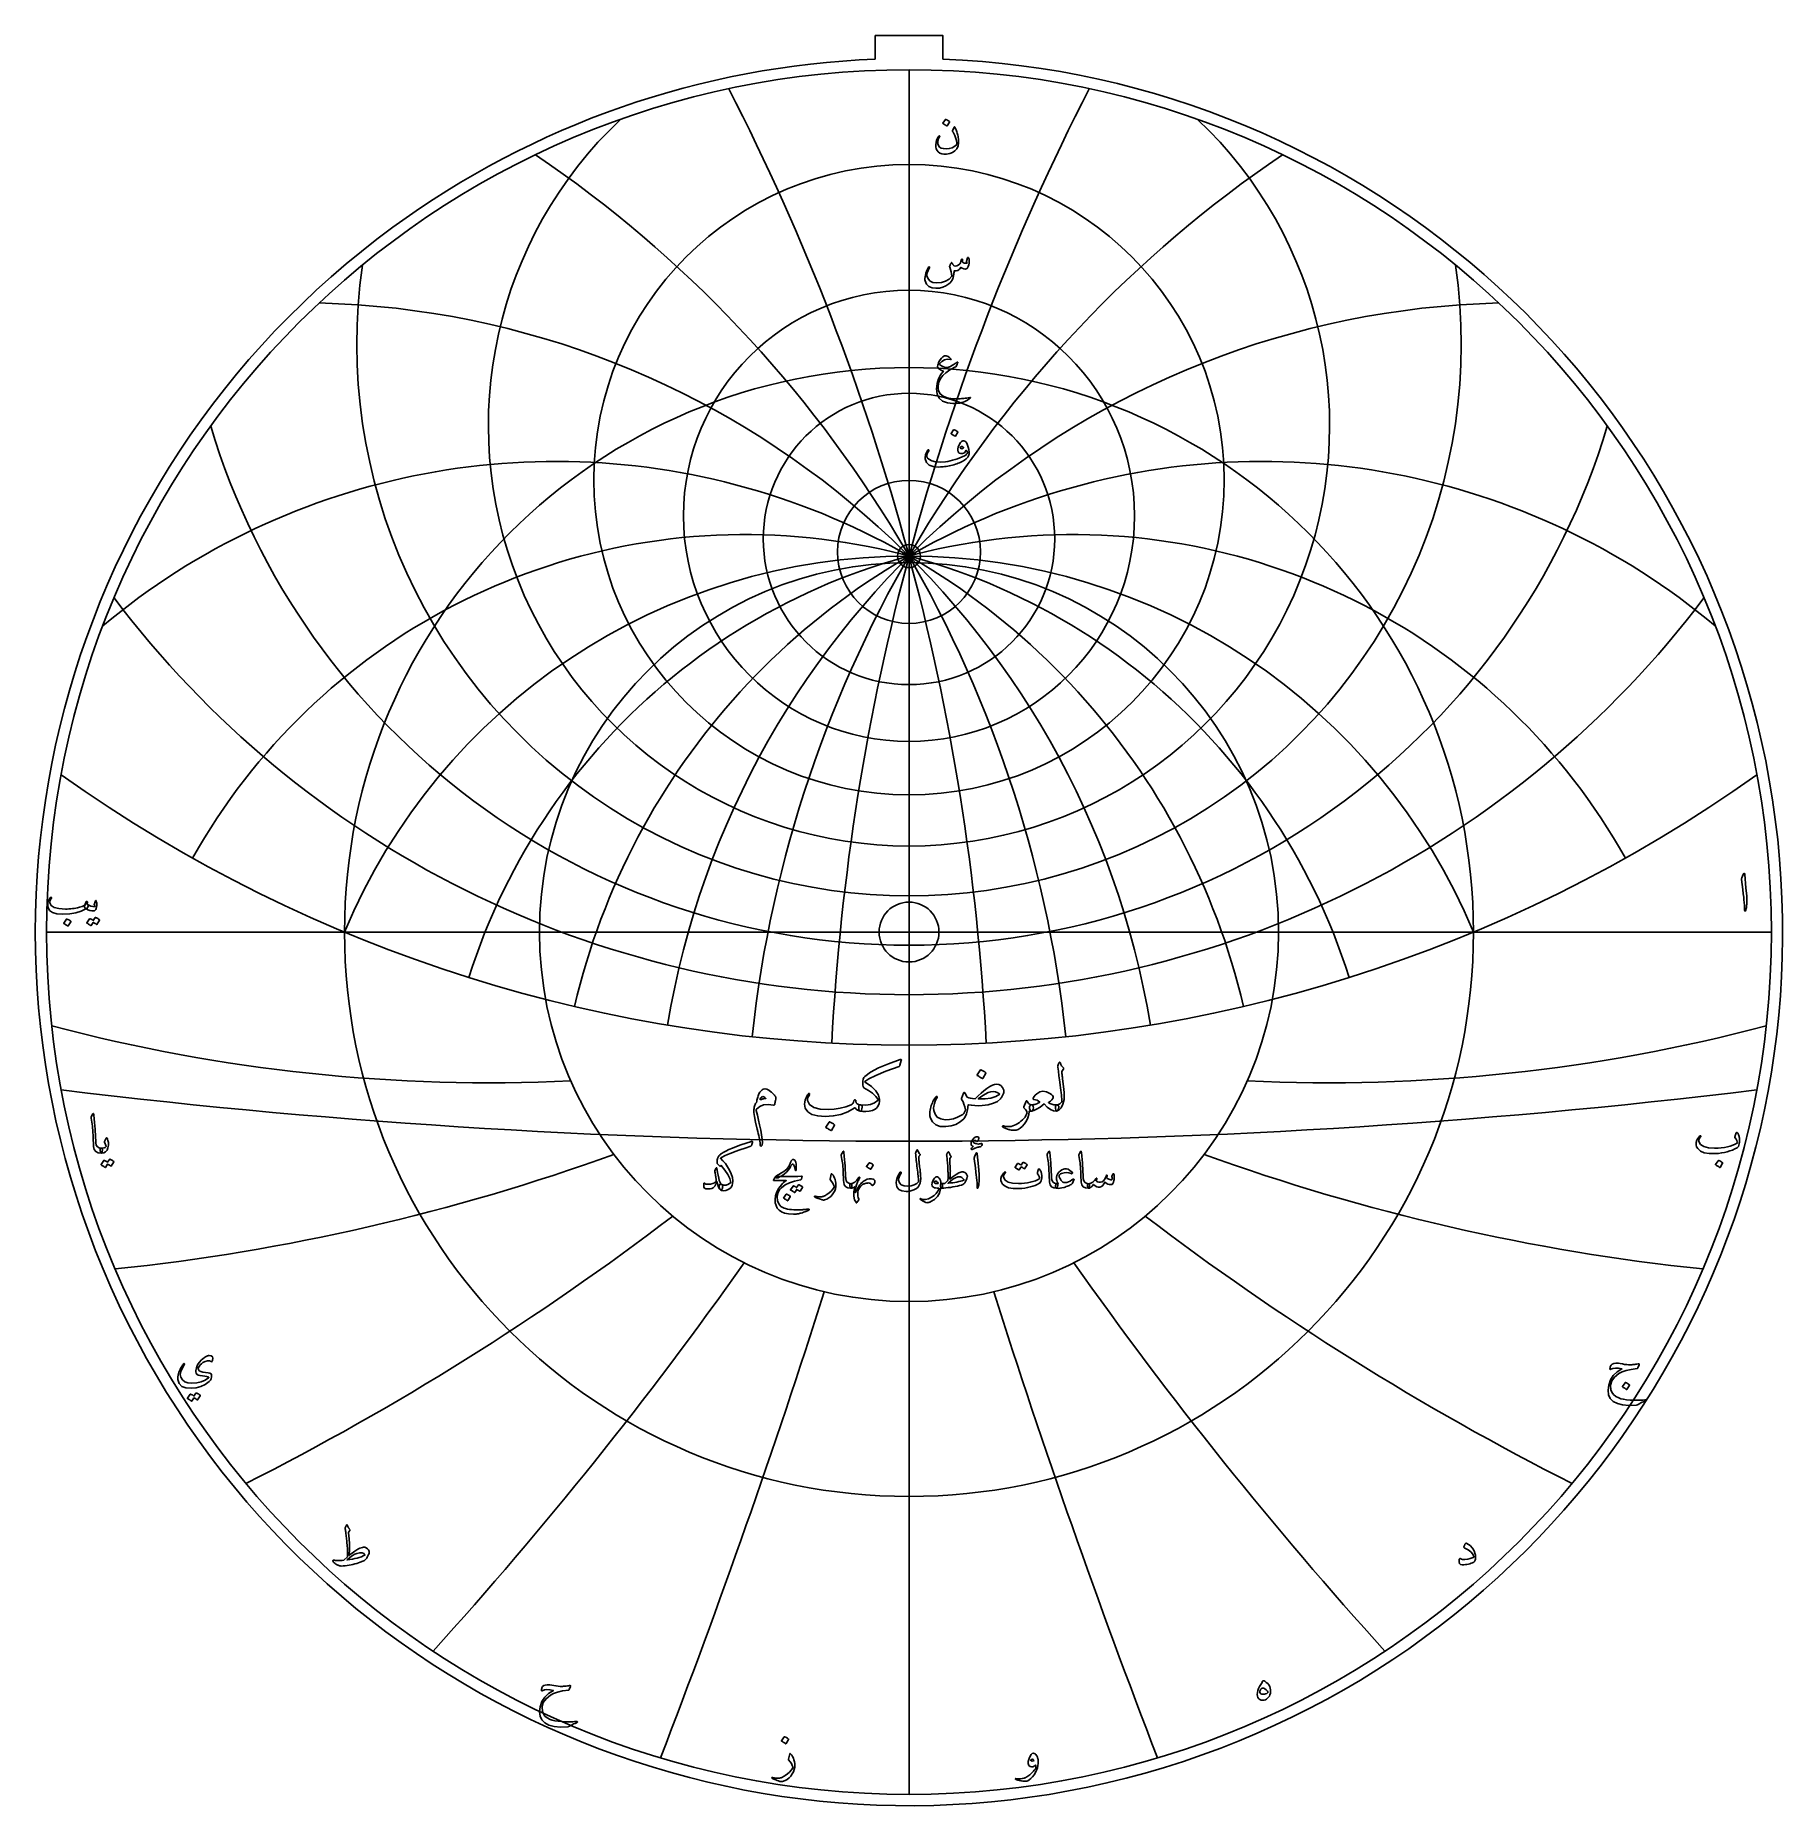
# Model space of a CAD drawing. Header units: millimetres. Extents: x -40.9 to 40.8, y -40.9 to 41.9.
import ezdxf

# ---------------------------------------------------------------- set-up
doc = ezdxf.new("R2010")
doc.units = ezdxf.units.MM
for name, color, linetype in [('CUT_INNER', 6, 'Continuous'), ('CUT_OUTER', 1, 'Continuous'), ('ENGRAVE', 7, 'Continuous'), ('ENGRAVE_FINE', 8, 'Continuous'), ('TEXT', 5, 'Continuous')]:
    doc.layers.add(name, color=color, linetype=linetype)

msp = doc.modelspace()

# ---------------------------------------------------------------- linework, layer by layer
at = {"layer": 'CUT_INNER'}
msp.add_circle((0, 0), 1.4, dxfattribs=at)
at = {"layer": 'CUT_OUTER'}
for points in [[(-1.575, 41.93), (1.575, 41.93), (1.575, 40.8195)], [(-1.575, 40.8195), (-1.575, 41.93)]]:
    msp.add_lwpolyline(points, dxfattribs=at)
for centre, radius, start, end in [((-0.0002, -0.0001), 40.85, 126.210603, 87.790069), ((-0.0008, 0.0016), 40.8482, 92.208545, 126.211308)]:
    msp.add_arc(centre, radius, start, end, dxfattribs=at)
at = {"layer": 'ENGRAVE'}
for points in [[(0, -40.325), (0, 40.325)], [(-40.325, 0), (40.325, 0)], [(0, -40.325), (0, -17.2788)]]:
    msp.add_lwpolyline(points, dxfattribs=at)
for centre, radius in [((0, 0), 40.325), ((0, 21.1545), 14.736), ((0, 19.4643), 10.5468), ((0, 0), 26.3963), ((0, 18.3822), 6.8133), ((0, 17.7769), 3.3453), ((0, 17.582), 0.54), ((0, 0), 17.2788)]:
    msp.add_circle(centre, radius, dxfattribs=at)
for centre, radius, start, end in [((0, 23.6905), 19.667, 133.308274, 46.691726), ((0, 27.5112), 25.8196, 171.801476, 8.198524), ((0, 33.4862), 34.1006, 196.747137, 343.252863), ((0, -11.0238), 28.6058, 22.666667, 157.333333), ((0, -11.0238), 28.6058, 22.666667, 157.333333), ((0, 43.572), 46.5018, 216.93035, 323.06965), ((0, 63.2057), 68.4962, 234.630118, 305.369882), ((-19.597, 73.1369), 80.1861, 255.195978, 272.703358), ((19.597, 73.1369), 80.1861, 267.296642, 284.804022), ((-47.2567, 81.851), 98.1303, 275.929051, 289.934955), ((47.2567, 81.851), 98.1303, 250.065045, 264.070949), ((-89.011, 89.011), 128.6184, 296.807659, 307.312087), ((89.011, 89.011), 128.6184, 232.687913, 243.192341), ((-163.3965, 94.337), 190.5116, 317.803106, 324.806058), ((163.3965, 94.337), 190.5116, 215.193942, 222.196894), ((-364.3201, 97.6193), 378.0945, 338.880443, 342.381919), ((364.3201, 97.6193), 378.0945, 197.618081, 201.119557)]:
    msp.add_arc(centre, radius, start, end, dxfattribs=at)
at = {"layer": 'ENGRAVE_FINE'}
for centre, radius, start, end in [((-106.7581, -11.0238), 110.5242, 3.02296, 27.164204), ((-106.7581, -11.0238), 110.5242, 3.02296, 27.164204), ((106.7581, -11.0238), 110.5242, 152.835796, 176.97704), ((106.7581, -11.0238), 110.5242, 152.835796, 176.97704), ((-49.5466, -11.0238), 57.2115, 6.14808, 55.892342), ((-49.5466, -11.0238), 57.2115, 6.14808, 55.892342), ((49.5466, -11.0238), 57.2115, 124.107658, 173.85192), ((49.5466, -11.0238), 57.2115, 124.107658, 173.85192), ((-28.6058, -11.0238), 40.4546, 9.491473, 88.548033), ((-28.6058, -11.0238), 40.4546, 9.491473, 88.548033), ((28.6058, -11.0238), 40.4546, 91.451967, 170.508527), ((28.6058, -11.0238), 40.4546, 91.451967, 170.508527), ((-16.5155, -11.0238), 33.0311, 13.201285, 129.882553), ((-16.5155, -11.0238), 33.0311, 13.201285, 129.882553), ((16.5155, -11.0238), 33.0311, 50.117447, 166.798715), ((16.5155, -11.0238), 33.0311, 50.117447, 166.798715), ((-7.6649, -11.0238), 29.6149, 17.48619, 150.722944), ((-7.6649, -11.0238), 29.6149, 17.48619, 150.722944), ((7.6649, -11.0238), 29.6149, 29.277056, 162.51381), ((7.6649, -11.0238), 29.6149, 29.277056, 162.51381), ((0, 319.0151), 328.7969, 263.074945, 276.925055)]:
    msp.add_arc(centre, radius, start, end, dxfattribs=at)
at = {"layer": 'TEXT'}
for points in [[(2.1461, 37.6357), (2.1661, 37.5953), (2.1856, 37.5531), (2.2044, 37.5091), (2.2227, 37.4633), (2.2401, 37.4154), (2.2562, 37.3651), (2.2712, 37.3124), (2.285, 37.2573), (2.2968, 37.2024), (2.3059, 37.148), (2.3124, 37.094), (2.3161, 37.0405), (2.3172, 36.9873), (2.3155, 36.9342), (2.3112, 36.8813), (2.3041, 36.8286), (2.2925, 36.7732), (2.2766, 36.722), (2.2565, 36.675), (2.2323, 36.6322), (2.1498, 36.5347), (2.0413, 36.4603), (1.9067, 36.409), (1.7461, 36.3807), (1.6299, 36.3778), (1.5281, 36.3932), (1.4407, 36.4269), (1.3676, 36.4789), (1.3127, 36.5456), (1.2748, 36.6238), (1.254, 36.7133), (1.2503, 36.8142), (1.2639, 36.9211), (1.2928, 37.0238), (1.3369, 37.1223), (1.3964, 37.2166), (1.4058, 37.2273), (1.4149, 37.2333), (1.4238, 37.2345), (1.4323, 37.2309), (1.4402, 37.2235), (1.4425, 37.213), (1.439, 37.1995), (1.4299, 37.183), (1.3706, 37.0643), (1.3413, 36.9573), (1.3419, 36.8619), (1.3724, 36.7783), (1.4283, 36.7112), (1.5072, 36.6633), (1.6091, 36.6345), (1.7341, 36.625), (1.8851, 36.6398), (2.0197, 36.6795), (2.1378, 36.744), (2.2395, 36.8333), (2.2416, 36.8365), (2.2431, 36.8411), (2.244, 36.8473), (2.2443, 36.8549), (2.2408, 36.9149), (2.2281, 36.9848), (2.2061, 37.0646), (2.1748, 37.1543), (2.1571, 37.1994), (2.1401, 37.2414), (2.1236, 37.2803), (2.1077, 37.316), (2.0923, 37.3484), (2.0772, 37.3773), (2.0624, 37.4029), (2.0479, 37.425), (2.041, 37.4365), (2.0371, 37.4471), (2.0362, 37.4568), (2.0383, 37.4657), (2.1101, 37.6429), (2.1169, 37.6532), (2.1251, 37.6555), (2.1348, 37.6496), (2.1461, 37.6357)], [(1.703, 37.995), (1.706, 37.998), (1.7101, 37.9998), (1.7155, 38.0004), (1.7221, 37.9998), (1.7687, 37.9809), (1.8125, 37.9579), (1.8537, 37.9306), (1.8922, 37.8992), (1.8959, 37.8944), (1.8976, 37.8896), (1.8971, 37.8848), (1.8946, 37.88), (1.782, 37.698), (1.7778, 37.6937), (1.7724, 37.6926), (1.7658, 37.6949), (1.758, 37.7004), (1.7513, 37.7052), (1.7407, 37.7124), (1.7262, 37.722), (1.7077, 37.7339), (1.6851, 37.7483), (1.6581, 37.7651), (1.6265, 37.7842), (1.5904, 37.8058), (1.5856, 37.8094), (1.5832, 37.813), (1.5832, 37.8166), (1.5856, 37.8202)], [(2.7329, 31.524), (2.7371, 31.5345), (2.7425, 31.542), (2.749, 31.5465), (2.7568, 31.548), (2.7669, 31.5468), (2.7754, 31.5432), (2.7824, 31.5372), (2.788, 31.5288), (2.8016, 31.4989), (2.8113, 31.4617), (2.8172, 31.4174), (2.8191, 31.3659), (2.8139, 31.2818), (2.7981, 31.2019), (2.772, 31.1261), (2.7353, 31.0546), (2.7227, 31.0373), (2.7089, 31.024), (2.694, 31.0146), (2.6778, 31.0091), (2.6193, 31.0053), (2.5562, 31.0156), (2.4887, 31.04), (2.4167, 31.0785), (2.3561, 30.9954), (2.2844, 30.9402), (2.2016, 30.9128), (2.1077, 30.9132), (2.1047, 30.8627), (2.1003, 30.8141), (2.0945, 30.7675), (2.0874, 30.7228), (2.0789, 30.6798), (2.0691, 30.6381), (2.058, 30.5978), (2.0455, 30.5588), (2.0164, 30.4884), (1.9772, 30.4234), (1.9278, 30.3639), (1.8682, 30.3097), (1.7289, 30.2169), (1.5814, 30.1516), (1.4259, 30.1139), (1.2622, 30.1037), (1.078, 30.1287), (0.9323, 30.1941), (0.8253, 30.2999), (0.7569, 30.4462), (0.7476, 30.4989), (0.7461, 30.5612), (0.7524, 30.633), (0.7665, 30.7144), (0.7891, 30.8037), (0.8209, 30.8965), (0.8621, 30.9929), (0.9126, 31.0929), (0.9166, 31.0992), (0.9215, 31.1037), (0.9274, 31.1064), (0.9341, 31.1073), (0.9408, 31.1067), (0.9467, 31.1049), (0.9516, 31.1019), (0.9557, 31.0977), (0.9584, 31.0915), (0.9593, 31.0851), (0.9584, 31.0784), (0.9557, 31.0713), (0.8916, 30.9382), (0.8503, 30.8288), (0.8317, 30.743), (0.8359, 30.6809), (0.8964, 30.5439), (0.9916, 30.4444), (1.1215, 30.3823), (1.2862, 30.3576), (1.5164, 30.3722), (1.7113, 30.4306), (1.8709, 30.5327), (1.9952, 30.6785), (1.9947, 30.7746), (1.979, 30.8761), (1.948, 30.983), (1.9018, 31.0953), (1.8959, 31.1067), (1.8928, 31.1168), (1.8923, 31.1258), (1.8946, 31.1336), (1.9074, 31.1603), (1.9197, 31.1854), (1.9314, 31.2088), (1.9425, 31.2306), (1.953, 31.2504), (1.9628, 31.268), (1.9721, 31.2834), (1.9808, 31.2965), (1.9857, 31.302), (1.991, 31.3043), (1.9965, 31.3032), (2.0024, 31.2989), (2.0053, 31.2956), (2.0095, 31.2905), (2.0149, 31.2836), (2.0215, 31.2749), (2.029, 31.2644), (2.0371, 31.2522), (2.0458, 31.2381), (2.055, 31.2222), (2.0739, 31.1917), (2.0898, 31.1695), (2.1027, 31.1558), (2.1125, 31.1504), (2.1748, 31.1451), (2.2371, 31.1558), (2.2994, 31.1823), (2.3616, 31.2246), (2.3842, 31.2528), (2.4065, 31.2989), (2.4285, 31.3629), (2.4503, 31.445), (2.4523, 31.4528), (2.4562, 31.4593), (2.4619, 31.4647), (2.4694, 31.4689), (2.4764, 31.4716), (2.4832, 31.4725), (2.4896, 31.4716), (2.4958, 31.4689), (2.5049, 31.454), (2.5083, 31.4258), (2.5061, 31.3845), (2.4982, 31.33), (2.5465, 31.3004), (2.5982, 31.2809), (2.6531, 31.2716), (2.7113, 31.2725), (2.7106, 31.29), (2.7083, 31.3043), (2.7046, 31.3152), (2.6993, 31.3228), (2.6934, 31.33), (2.6898, 31.3372), (2.6886, 31.3444), (2.6898, 31.3516)], [(1.6551, 26.9384), (1.6926, 26.9486), (1.7335, 26.948), (1.7777, 26.9366), (1.8251, 26.9144), (1.8493, 26.9), (1.8715, 26.8854), (1.8918, 26.8706), (1.9101, 26.8558), (1.9265, 26.8409), (1.941, 26.8261), (1.9535, 26.8115), (1.964, 26.7971), (1.9711, 26.783), (1.9682, 26.7743), (1.9555, 26.771), (1.9329, 26.7731), (1.7896, 26.7827), (1.6569, 26.7516), (1.5345, 26.6797), (1.4227, 26.5671), (1.4196, 26.5598), (1.4197, 26.5522), (1.4232, 26.5442), (1.4299, 26.536), (1.5173, 26.4704), (1.6119, 26.427), (1.7137, 26.4058), (1.8227, 26.4067), (1.8423, 26.4106), (1.8676, 26.4198), (1.8986, 26.4345), (1.9353, 26.4546), (2.0021, 26.4953), (2.061, 26.5312), (2.1122, 26.5623), (2.1556, 26.5887), (2.1913, 26.6102), (2.2191, 26.627), (2.2392, 26.639), (2.2515, 26.6462), (2.269, 26.6517), (2.2784, 26.6468), (2.2797, 26.6314), (2.273, 26.6055), (2.2471, 26.5375), (2.2245, 26.4869), (2.2052, 26.4537), (2.1892, 26.4378), (2.1399, 26.4144), (2.0877, 26.3872), (2.0327, 26.3563), (1.9748, 26.3216), (1.9141, 26.2832), (1.8506, 26.2411), (1.7842, 26.1952), (1.7149, 26.1456), (1.576, 26.0224), (1.4706, 25.8779), (1.3988, 25.7122), (1.3605, 25.5252), (1.3587, 25.4234), (1.3748, 25.3288), (1.409, 25.2414), (1.461, 25.1612), (1.5911, 25.0537), (1.7826, 24.9803), (2.0354, 24.9411), (2.3497, 24.936), (2.3982, 24.939), (2.4505, 24.9432), (2.5066, 24.9486), (2.5664, 24.9552), (2.6298, 24.9631), (2.6967, 24.9726), (2.7669, 24.9835), (2.8407, 24.9959), (2.8534, 24.9973), (2.8628, 24.9965), (2.869, 24.9937), (2.8718, 24.9887), (2.86, 24.9645), (2.8125, 24.9276), (2.7294, 24.8782), (2.6107, 24.8163), (2.5386, 24.7823), (2.4754, 24.757), (2.4212, 24.7404), (2.376, 24.7324), (2.2077, 24.7199), (2.055, 24.7181), (1.9179, 24.7271), (1.7964, 24.7468), (1.567, 24.8323), (1.406, 24.969), (1.3131, 25.1568), (1.2886, 25.3959), (1.3158, 25.6469), (1.3784, 25.8683), (1.4763, 26.0601), (1.6095, 26.2222), (1.523, 26.2609), (1.4527, 26.3001), (1.3985, 26.3399), (1.3605, 26.3803), (1.3501, 26.3966), (1.3431, 26.4144), (1.3393, 26.4338), (1.3389, 26.4546), (1.3471, 26.5105), (1.3599, 26.5635), (1.3771, 26.6135), (1.3988, 26.6605), (1.4561, 26.7552), (1.5179, 26.833), (1.5842, 26.8941), (1.6551, 26.9384)], [(2.0874, 23.4855), (2.0904, 23.4885), (2.0946, 23.4903), (2.1, 23.4909), (2.1065, 23.4903), (2.1531, 23.4714), (2.197, 23.4483), (2.2381, 23.4211), (2.2766, 23.3897), (2.2803, 23.3849), (2.282, 23.3801), (2.2815, 23.3753), (2.279, 23.3705), (2.1664, 23.1885), (2.1622, 23.1841), (2.1568, 23.1831), (2.1503, 23.1853), (2.1425, 23.1909), (2.1357, 23.1956), (2.1251, 23.2028), (2.1106, 23.2124), (2.0922, 23.2244), (2.0696, 23.2388), (2.0425, 23.2555), (2.0109, 23.2747), (1.9748, 23.2962), (1.97, 23.2998), (1.9676, 23.3034), (1.9676, 23.307), (1.97, 23.3106)], [(2.5113, 22.9729), (2.5591, 22.9763), (2.6065, 22.9579), (2.6537, 22.9177), (2.7005, 22.8555), (2.7423, 22.7747), (2.7742, 22.6783), (2.7962, 22.5663), (2.8083, 22.4388), (2.8097, 22.3925), (2.8065, 22.3496), (2.7989, 22.3099), (2.7868, 22.2735), (2.744, 22.2009), (2.6802, 22.1316), (2.5955, 22.0656), (2.4898, 22.0029), (2.4301, 21.9737), (2.3685, 21.9463), (2.305, 21.9204), (2.2395, 21.8963), (2.1719, 21.8737), (2.1021, 21.8529), (2.03, 21.8336), (1.9556, 21.816), (1.881, 21.8002), (1.808, 21.7864), (1.7367, 21.7745), (1.667, 21.7645), (1.5988, 21.7567), (1.532, 21.7511), (1.4665, 21.7477), (1.4024, 21.7466), (1.1349, 21.7683), (0.9383, 21.8382), (0.8127, 21.9563), (0.7581, 22.1226), (0.7564, 22.1612), (0.7587, 22.2052), (0.7648, 22.2546), (0.7748, 22.3094), (0.7912, 22.3696), (0.8138, 22.428), (0.8426, 22.4846), (0.8778, 22.5394), (0.8831, 22.5457), (0.8892, 22.5502), (0.8962, 22.5528), (0.9042, 22.5537), (0.9118, 22.5527), (0.9179, 22.5496), (0.9226, 22.5443), (0.9257, 22.537), (0.9272, 22.5289), (0.9269, 22.5214), (0.9248, 22.5145), (0.9209, 22.5082), (0.8563, 22.381), (0.8347, 22.2723), (0.8563, 22.1822), (0.9209, 22.1106), (1.0636, 22.0361), (1.2425, 21.9921), (1.4576, 21.9786), (1.7089, 21.9957), (1.8192, 22.0115), (1.9296, 22.0328), (2.0402, 22.0594), (2.1509, 22.0915), (2.2616, 22.1289), (2.3721, 22.1717), (2.4825, 22.2199), (2.5928, 22.2735), (2.6514, 22.3072), (2.6958, 22.3436), (2.7257, 22.3826), (2.7413, 22.4244), (2.7329, 22.4531), (2.7197, 22.4795), (2.7017, 22.5034), (2.679, 22.525), (2.6763, 22.5261), (2.673, 22.5244), (2.6691, 22.5201), (2.6646, 22.513), (2.6302, 22.4576), (2.5916, 22.416), (2.5488, 22.3882), (2.5017, 22.3741), (2.4158, 22.3729), (2.3497, 22.3981), (2.3032, 22.4496), (2.2766, 22.5274), (2.277, 22.5961), (2.3, 22.6801), (2.3453, 22.7793), (2.4131, 22.8939), (2.4345, 22.9222), (2.458, 22.9448), (2.4836, 22.9617), (2.5113, 22.9729)], [(2.5377, 22.6352), (2.5465, 22.646), (2.5491, 22.6567), (2.5453, 22.6675), (2.5353, 22.6783), (2.4946, 22.7043), (2.4586, 22.7106), (2.4275, 22.6972), (2.4011, 22.6639), (2.3977, 22.6537), (2.397, 22.6448), (2.3989, 22.637), (2.4035, 22.6304), (2.4371, 22.6091), (2.4706, 22.6028), (2.5041, 22.6115), (2.5377, 22.6352)], [(39.0077, 2.6886), (39.0321, 2.7358), (39.0517, 2.7524), (39.0666, 2.7384), (39.0766, 2.6937), (39.1354, 2.0677), (39.1704, 1.6835), (39.1782, 1.3766), (39.1589, 1.147), (39.1124, 0.9947), (39.104, 0.9822), (39.0964, 0.9755), (39.0899, 0.9746), (39.0843, 0.9794), (39.0798, 0.9869), (39.0766, 0.9966), (39.0747, 1.0086), (39.0741, 1.0228), (39.0741, 1.1335), (39.069, 1.2508), (39.0588, 1.3749), (39.0434, 1.5057), (39.0401, 1.5398), (39.03, 1.6321), (39.0133, 1.7825), (38.9898, 1.9911), (38.9336, 2.4535), (38.9323, 2.4781), (38.9336, 2.5008), (38.9374, 2.5215), (38.9438, 2.5404)], [(-38.4328, 1.314), (-38.4304, 1.3128), (-38.428, 1.3115), (-38.4259, 1.3102), (-38.4239, 1.3089), (-38.4219, 1.3075), (-38.4197, 1.3057), (-38.4174, 1.3037), (-38.4149, 1.3013), (-38.3943, 1.277), (-38.3862, 1.2425), (-38.3905, 1.1978), (-38.4073, 1.1429), (-38.4228, 1.1095), (-38.4386, 1.0886), (-38.4547, 1.0801), (-38.4712, 1.0841), (-38.4795, 1.0881), (-38.4865, 1.0899), (-38.4922, 1.0894), (-38.4967, 1.0867), (-38.7062, 0.972), (-38.9566, 0.8912), (-39.2478, 0.8443), (-39.58, 0.8312), (-39.8485, 0.8542), (-40.0513, 0.9155), (-40.1883, 1.0151), (-40.2595, 1.1531), (-40.2706, 1.2182), (-40.273, 1.2834), (-40.2667, 1.3485), (-40.2519, 1.4137), (-40.2316, 1.4713), (-40.2065, 1.5242), (-40.1767, 1.5722), (-40.142, 1.6155), (-40.1355, 1.6209), (-40.1286, 1.6245), (-40.1214, 1.6261), (-40.1139, 1.6257), (-40.1069, 1.6227), (-40.1011, 1.6187), (-40.0967, 1.6138), (-40.0935, 1.6079), (-40.092, 1.6021), (-40.0928, 1.5951), (-40.0959, 1.5868), (-40.1011, 1.5772), (-40.1382, 1.5229), (-40.1625, 1.4699), (-40.174, 1.4182), (-40.1727, 1.3677), (-40.112, 1.2412), (-39.9708, 1.1505), (-39.7492, 1.0956), (-39.4471, 1.0764), (-39.3641, 1.0777), (-39.2814, 1.0816), (-39.1987, 1.0879), (-39.1162, 1.0969), (-39.0344, 1.1084), (-38.9537, 1.1224), (-38.8741, 1.139), (-38.7956, 1.1582), (-38.7195, 1.1799), (-38.657, 1.2016), (-38.6083, 1.2234), (-38.5733, 1.2451), (-38.5599, 1.2566), (-38.5475, 1.2706), (-38.5362, 1.2872), (-38.5261, 1.3064), (-38.5166, 1.3278), (-38.5072, 1.3511), (-38.4981, 1.3763), (-38.489, 1.4035), (-38.4855, 1.4118), (-38.4801, 1.4188), (-38.4727, 1.4245), (-38.4635, 1.429), (-38.4536, 1.4314), (-38.4443, 1.4309), (-38.4357, 1.4276), (-38.4277, 1.4214), (-38.4213, 1.4127), (-38.4175, 1.4022), (-38.4162, 1.3897), (-38.4175, 1.3754)], [(-38.5095, 1.1097), (-38.5373, 1.136), (-38.5516, 1.1691), (-38.5526, 1.2088), (-38.5401, 1.2553), (-38.5131, 1.297), (-38.4884, 1.3224), (-38.4659, 1.3315), (-38.4456, 1.3243), (-38.3498, 1.2609), (-38.254, 1.2163), (-38.1582, 1.1906), (-38.0624, 1.1838), (-38.059, 1.1844), (-38.0566, 1.1863), (-38.0552, 1.1895), (-38.0547, 1.194), (-38.0571, 1.2024), (-38.0643, 1.215), (-38.0763, 1.2318), (-38.093, 1.2527), (-38.0962, 1.2591), (-38.0981, 1.2655), (-38.0988, 1.2719), (-38.0981, 1.2783), (-38.0368, 1.4546), (-38.034, 1.4613), (-38.0304, 1.4661), (-38.0263, 1.4689), (-38.0215, 1.4699), (-38.0167, 1.4691), (-38.0126, 1.4667), (-38.009, 1.4627), (-38.0062, 1.4571), (-37.987, 1.3998), (-37.9755, 1.3428), (-37.9717, 1.2861), (-37.9755, 1.2297), (-37.988, 1.1596), (-38.0049, 1.1026), (-38.0263, 1.0587), (-38.0522, 1.0279), (-38.0718, 1.011), (-38.0898, 0.9985), (-38.1063, 0.9905), (-38.1211, 0.987), (-38.2067, 0.9851), (-38.3, 1.0049), (-38.4009, 1.0464), (-38.5095, 1.1097)], [(-39.4011, 0.6038), (-39.3979, 0.607), (-39.3934, 0.6089), (-39.3877, 0.6096), (-39.3807, 0.6089), (-39.331, 0.5888), (-39.2842, 0.5642), (-39.2403, 0.5351), (-39.1993, 0.5016), (-39.1953, 0.4965), (-39.1935, 0.4914), (-39.194, 0.4863), (-39.1967, 0.4812), (-39.3168, 0.287), (-39.3213, 0.2824), (-39.327, 0.2813), (-39.334, 0.2836), (-39.3424, 0.2896), (-39.3495, 0.2947), (-39.3609, 0.3023), (-39.3764, 0.3126), (-39.396, 0.3253), (-39.4201, 0.3407), (-39.449, 0.3585), (-39.4827, 0.379), (-39.5212, 0.402), (-39.5263, 0.4058), (-39.5289, 0.4096), (-39.5289, 0.4135), (-39.5263, 0.4173)], [(-38.0547, 0.6753), (-38.0515, 0.6785), (-38.047, 0.6804), (-38.0413, 0.6811), (-38.0343, 0.6804), (-38.0091, 0.671), (-37.9848, 0.6606), (-37.9612, 0.6493), (-37.9385, 0.637), (-37.9164, 0.6236), (-37.8947, 0.6089), (-37.8736, 0.5929), (-37.8529, 0.5757), (-37.8489, 0.5704), (-37.8471, 0.5648), (-37.8476, 0.5589), (-37.8503, 0.5527), (-37.973, 0.3585), (-37.9763, 0.356), (-37.9813, 0.356), (-37.9878, 0.3585), (-37.996, 0.3636), (-38.0015, 0.3684), (-38.0106, 0.3748), (-38.0233, 0.383), (-38.0394, 0.393), (-38.0592, 0.4049), (-38.0828, 0.4189), (-38.1103, 0.4349), (-38.1416, 0.4531), (-38.2387, 0.3023), (-38.2431, 0.2977), (-38.2489, 0.2966), (-38.2559, 0.299), (-38.2642, 0.3049), (-38.2714, 0.31), (-38.2827, 0.3177), (-38.2982, 0.3279), (-38.3179, 0.3407), (-38.342, 0.356), (-38.3709, 0.3739), (-38.4046, 0.3943), (-38.443, 0.4173), (-38.447, 0.4211), (-38.4488, 0.425), (-38.4483, 0.4288), (-38.4456, 0.4326), (-38.3204, 0.6191), (-38.3172, 0.6223), (-38.3128, 0.6242), (-38.307, 0.6249), (-38.3, 0.6242), (-38.2786, 0.6173), (-38.2578, 0.6092), (-38.2377, 0.6001), (-38.2182, 0.5898), (-38.1994, 0.5785), (-38.1812, 0.5664), (-38.1636, 0.5536), (-38.1467, 0.5399)], [(-2.2674, -8.082), (-2.0209, -8.0968), (-1.802, -8.0645), (-1.6105, -7.985), (-1.4467, -7.8585), (-1.4427, -7.8535), (-1.4403, -7.8481), (-1.4395, -7.8423), (-1.4403, -7.8361), (-1.5563, -7.683), (-1.7062, -7.5399), (-1.89, -7.4068), (-2.1077, -7.2836), (-2.1317, -7.2605), (-2.1493, -7.2198), (-2.1604, -7.1615), (-2.1652, -7.0856), (-2.1628, -6.9749), (-2.1461, -6.882), (-2.1149, -6.8072), (-2.0694, -6.7503), (-1.7946, -6.5481), (-1.4267, -6.3503), (-0.9658, -6.1569), (-0.412, -5.9679), (-0.4058, -5.9651), (-0.4, -5.9631), (-0.3946, -5.9619), (-0.3896, -5.9615), (-0.385, -5.9615), (-0.3808, -5.9615), (-0.377, -5.9615), (-0.3736, -5.9615), (-0.3653, -5.9627), (-0.3593, -5.9663), (-0.3557, -5.9723), (-0.3545, -5.9807), (-0.3546, -5.9824), (-0.3549, -5.9843), (-0.3554, -5.9864), (-0.3561, -5.9886), (-0.357, -5.9913), (-0.3581, -5.9946), (-0.3594, -5.9985), (-0.3609, -6.003), (-0.4215, -6.2298), (-0.4291, -6.2499), (-0.4391, -6.2657), (-0.4515, -6.2771), (-0.4663, -6.2841), (-1.0808, -6.513), (-1.5513, -6.708), (-1.8776, -6.8691), (-2.0598, -6.9962), (-2.0642, -7.0024), (-2.0646, -7.0082), (-2.061, -7.0136), (-2.0535, -7.0186), (-1.7584, -7.2196), (-1.5473, -7.4202), (-1.4199, -7.6204), (-1.3764, -7.8201), (-1.3822, -7.9271), (-1.3996, -8.0213), (-1.4285, -8.1028), (-1.469, -8.1714), (-1.5209, -8.2321), (-1.5776, -8.28), (-1.6391, -8.3151), (-1.7054, -8.3375), (-1.8678, -8.3708), (-2.0199, -8.3878), (-2.1616, -8.3884), (-2.293, -8.3726), (-2.3117, -8.364), (-2.3265, -8.3479), (-2.3373, -8.3241), (-2.3441, -8.2928), (-2.3483, -8.2569), (-2.3513, -8.2257), (-2.353, -8.1994), (-2.3536, -8.1778), (-2.3516, -8.1473), (-2.3457, -8.1227), (-2.3357, -8.1042), (-2.3217, -8.0916), (-2.3111, -8.085), (-2.2986, -8.0812), (-2.284, -8.0802), (-2.2674, -8.082)], [(3.3405, -6.4501), (3.3444, -6.4461), (3.35, -6.4437), (3.3572, -6.4429), (3.366, -6.4437), (3.4281, -6.4689), (3.4866, -6.4996), (3.5414, -6.5359), (3.5927, -6.5779), (3.5977, -6.5842), (3.5999, -6.5906), (3.5993, -6.597), (3.5959, -6.6034), (3.4458, -6.8461), (3.4403, -6.8519), (3.4331, -6.8533), (3.4243, -6.8503), (3.4139, -6.8429), (3.4049, -6.8365), (3.3908, -6.827), (3.3714, -6.8142), (3.3468, -6.7982), (3.3167, -6.7791), (3.2806, -6.7567), (3.2385, -6.7311), (3.1904, -6.7024), (3.184, -6.6976), (3.1808, -6.6928), (3.1808, -6.688), (3.184, -6.6832)], [(6.9555, -6.2617), (6.9771, -6.2096), (6.9939, -6.1683), (7.0058, -6.1377), (7.013, -6.118), (7.0186, -6.1054), (7.0258, -6.0964), (7.0346, -6.091), (7.045, -6.0892), (7.0567, -6.0912), (7.0665, -6.0972), (7.0743, -6.1072), (7.0801, -6.1212), (7.1066, -6.1896), (7.1384, -6.2513), (7.1753, -6.3062), (7.2174, -6.3543), (7.2292, -6.3697), (7.2326, -6.387), (7.2276, -6.4064), (7.2142, -6.4278), (7.144, -6.5268), (7.1488, -6.5711), (7.1535, -6.6146), (7.1583, -6.6573), (7.1631, -6.6992), (7.1679, -6.7403), (7.1727, -6.7806), (7.1775, -6.8202), (7.1823, -6.8589), (7.2264, -7.2174), (7.2533, -7.4976), (7.2631, -7.6996), (7.2557, -7.8233), (7.1955, -8.0479), (7.1168, -8.2138), (7.0198, -8.3209), (6.9045, -8.3694), (6.9013, -8.3694), (6.8981, -8.3694), (6.8949, -8.3694), (6.8917, -8.3694), (6.8727, -8.3515), (6.8605, -8.3104), (6.8552, -8.2461), (6.8565, -8.1587), (6.8595, -8.1263), (6.8685, -8.1028), (6.8835, -8.088), (6.9045, -8.082), (6.9855, -8.0659), (7.053, -8.0365), (7.1068, -7.994), (7.1472, -7.9383), (7.1445, -7.8714), (7.1396, -7.7954), (7.1325, -7.7102), (7.1232, -7.6158), (7.1119, -7.5126), (7.0989, -7.401), (7.084, -7.281), (7.0673, -7.1527), (7.052, -7.0266), (7.0378, -6.9132), (7.0248, -6.8126), (7.013, -6.7248), (7.0029, -6.6497), (6.9947, -6.5874), (6.9885, -6.5379), (6.9843, -6.5012), (6.9524, -6.3192), (6.9514, -6.3012), (6.9516, -6.2856), (6.953, -6.2725), (6.9555, -6.2617)], [(-7.1312, -7.9671), (-7.1225, -7.9161), (-7.1124, -7.8653), (-7.101, -7.8147), (-7.0881, -7.7643), (-7.0734, -7.7145), (-7.0565, -7.6657), (-7.0375, -7.6179), (-7.0162, -7.5711), (-6.9691, -7.4862), (-6.9204, -7.4202), (-6.8701, -7.3729), (-6.8182, -7.3443), (-6.7392, -7.3305), (-6.6522, -7.3467), (-6.5572, -7.3928), (-6.4542, -7.4689), (-6.4258, -7.4932), (-6.3983, -7.5184), (-6.3715, -7.5443), (-6.3456, -7.5711), (-6.3202, -7.5986), (-6.2953, -7.6269), (-6.2707, -7.6561), (-6.2466, -7.686), (-6.2342, -7.7034), (-6.2258, -7.7203), (-6.2214, -7.7369), (-6.221, -7.7531), (-6.2318, -7.8183), (-6.2418, -7.8764), (-6.251, -7.9276), (-6.2594, -7.9718), (-6.2667, -8.0085), (-6.2729, -8.0369), (-6.2779, -8.0572), (-6.2817, -8.0692), (-6.2911, -8.084), (-6.3033, -8.0932), (-6.3182, -8.0968), (-6.336, -8.0948), (-6.5833, -8.0601), (-6.7983, -8.0804), (-6.9809, -8.1559), (-7.1312, -8.2864), (-7.1418, -8.3024), (-7.148, -8.3183), (-7.1498, -8.3343), (-7.1472, -8.3503), (-7.0909, -8.5654), (-7.037, -8.7894), (-6.9855, -9.0221), (-6.9364, -9.2636), (-6.8809, -9.5886), (-6.8581, -9.8225), (-6.8681, -9.9654), (-6.9108, -10.0173), (-6.9282, -10.0133), (-6.942, -9.9981), (-6.9522, -9.9718), (-6.9587, -9.9343), (-6.9665, -9.856), (-6.9771, -9.7746), (-6.9905, -9.69), (-7.0066, -9.6021), (-7.0252, -9.5113), (-7.0458, -9.4177), (-7.0683, -9.3213), (-7.0929, -9.2221), (-7.1749, -8.8894), (-7.2294, -8.6257), (-7.2563, -8.4311), (-7.2557, -8.3056), (-7.2467, -8.2472), (-7.2354, -8.1934), (-7.2219, -8.1442), (-7.2062, -8.0996), (-7.189, -8.0596), (-7.1707, -8.0241), (-7.1515, -7.9933), (-7.1312, -7.9671)], [(4.0877, -7.1144), (4.1991, -7.1307), (4.2937, -7.183), (4.3716, -7.2713), (4.4326, -7.3954), (4.4394, -7.4429), (4.4342, -7.496), (4.4171, -7.5547), (4.3879, -7.619), (4.3544, -7.6808), (4.3241, -7.7323), (4.2969, -7.7734), (4.273, -7.8042), (4.1333, -7.9191), (3.944, -8.0086), (3.7053, -8.0724), (3.4171, -8.1108), (3.2436, -8.1191), (3.0778, -8.1156), (2.9195, -8.1), (2.7688, -8.0724), (2.7333, -8.3066), (2.6874, -8.4948), (2.6311, -8.6371), (2.5644, -8.7335), (2.3896, -8.8822), (2.1908, -8.993), (1.968, -9.0658), (1.7213, -9.1008), (1.4616, -9.0886), (1.2543, -9.0137), (1.0992, -8.8762), (0.9964, -8.676), (0.9876, -8.645), (0.9804, -8.6125), (0.9748, -8.5787), (0.9708, -8.5435), (0.9688, -8.5071), (0.9692, -8.4696), (0.972, -8.4312), (0.9772, -8.3918), (0.9884, -8.322), (1.0028, -8.2533), (1.0203, -8.1855), (1.0411, -8.1187), (1.0648, -8.0532), (1.0914, -7.989), (1.1207, -7.9262), (1.1529, -7.8649), (1.1671, -7.8399), (1.1812, -7.8162), (1.1951, -7.7936), (1.2088, -7.7722), (1.222, -7.7521), (1.2347, -7.7331), (1.2468, -7.7154), (1.2583, -7.6988), (1.2664, -7.6894), (1.275, -7.6836), (1.284, -7.6814), (1.2934, -7.6828), (1.3034, -7.6866), (1.311, -7.6916), (1.3161, -7.6978), (1.3189, -7.7052), (1.3197, -7.7136), (1.3189, -7.7227), (1.3165, -7.7327), (1.3125, -7.7435), (1.2892, -7.7788), (1.267, -7.8178), (1.2461, -7.8603), (1.2263, -7.9064), (1.1848, -8.0243), (1.1593, -8.1355), (1.1497, -8.2399), (1.1561, -8.3375), (1.2157, -8.5229), (1.3245, -8.6577), (1.4824, -8.7417), (1.6894, -8.775), (1.8894, -8.7656), (2.0838, -8.7279), (2.2726, -8.6618), (2.4558, -8.5674), (2.5111, -8.5281), (2.5588, -8.4804), (2.5989, -8.4243), (2.6315, -8.3599), (2.6353, -8.3509), (2.6371, -8.3399), (2.6369, -8.3269), (2.6347, -8.312), (2.6065, -8.169), (2.57, -8.0437), (2.5251, -7.9359), (2.4718, -7.8457), (2.4612, -7.8291), (2.455, -7.8146), (2.4532, -7.802), (2.4558, -7.7914), (2.5548, -7.5295), (2.569, -7.5098), (2.5828, -7.5016), (2.5962, -7.505), (2.6091, -7.52), (2.7273, -7.7211), (2.7906, -7.7511), (2.8718, -7.7738), (2.971, -7.7894), (3.0882, -7.7978), (3.2273, -7.6623), (3.3668, -7.5367), (3.5067, -7.4212), (3.647, -7.3156), (3.7812, -7.2275), (3.8993, -7.1647), (4.0015, -7.1269), (4.0877, -7.1144)], [(6.9045, -8.082), (6.9512, -8.089), (6.9827, -8.11), (6.9991, -8.1449), (7.0003, -8.1938), (6.9847, -8.2694), (6.9635, -8.3239), (6.9368, -8.3573), (6.9045, -8.3694), (6.7573, -8.3561), (6.6098, -8.2968), (6.4619, -8.1916), (6.3136, -8.0405), (6.1266, -8.1856), (5.9679, -8.2888), (5.8376, -8.3501), (5.7356, -8.3694), (5.7019, -8.3619), (5.6741, -8.3391), (5.6524, -8.3012), (5.6366, -8.2481), (5.632, -8.1778), (5.647, -8.1267), (5.6815, -8.0948), (5.7356, -8.082), (5.7848, -8.0772), (5.8334, -8.0692), (5.8814, -8.0581), (5.9288, -8.0437), (5.9756, -8.0259), (6.0218, -8.0046), (6.0674, -7.9796), (6.1125, -7.9511), (6.0572, -7.906), (5.9903, -7.8696), (5.9119, -7.8421), (5.8218, -7.8233), (5.8137, -7.8199), (5.8083, -7.813), (5.8057, -7.8024), (5.8059, -7.7882), (5.821, -7.7393), (5.8538, -7.6852), (5.9041, -7.6259), (5.9719, -7.5615), (6.1134, -7.4766), (6.2633, -7.4457), (6.4216, -7.4687), (6.5883, -7.5455), (6.6589, -7.5946), (6.708, -7.6429), (6.7356, -7.6904), (6.7416, -7.7371), (6.724, -7.7874), (6.6809, -7.8425), (6.6122, -7.9024), (6.518, -7.9671), (6.5853, -8.0173), (6.6721, -8.0533), (6.7785, -8.0748), (6.9045, -8.082)], [(-6.9651, -7.8489), (-6.9356, -7.8366), (-6.9045, -7.8253), (-6.8717, -7.8151), (-6.8374, -7.8058), (-6.8017, -7.7975), (-6.7647, -7.7902), (-6.7266, -7.7839), (-6.6873, -7.7786), (-6.7426, -7.7365), (-6.7903, -7.7092), (-6.8304, -7.6966), (-6.8629, -7.6988), (-6.9017, -7.7178), (-6.9316, -7.7491), (-6.9528, -7.7928), (-6.9651, -7.8489)], [(-4.7041, -7.5583), (-4.6927, -7.5459), (-4.6809, -7.5407), (-4.6688, -7.5427), (-4.6562, -7.5519), (-4.6466, -7.5639), (-4.6434, -7.5774), (-4.6466, -7.5926), (-4.6562, -7.6094), (-4.7049, -7.6848), (-4.736, -7.7547), (-4.7496, -7.8189), (-4.7456, -7.8776), (-4.6456, -8.0704), (-4.451, -8.205), (-4.1618, -8.2812), (-3.778, -8.2992), (-3.4931, -8.2782), (-3.2199, -8.2345), (-2.9582, -8.168), (-2.7081, -8.0788), (-2.664, -8.0527), (-2.6275, -8.0126), (-2.5986, -7.9585), (-2.5772, -7.8904), (-2.57, -7.871), (-2.558, -7.8577), (-2.5413, -7.8503), (-2.5197, -7.8489), (-2.5043, -7.8555), (-2.4934, -7.8688), (-2.4868, -7.889), (-2.4846, -7.916), (-2.4696, -7.9826), (-2.4279, -8.0325), (-2.3594, -8.0657), (-2.2642, -8.082), (-2.2299, -8.0896), (-2.2067, -8.1092), (-2.1948, -8.1407), (-2.194, -8.1842), (-2.2055, -8.2652), (-2.2211, -8.3231), (-2.2407, -8.3579), (-2.2642, -8.3694), (-2.3343, -8.3603), (-2.4008, -8.3327), (-2.4636, -8.2868), (-2.5229, -8.2225), (-2.5279, -8.2199), (-2.5365, -8.2217), (-2.5487, -8.2279), (-2.5644, -8.2385), (-2.8622, -8.4062), (-3.1872, -8.5259), (-3.5393, -8.5978), (-3.9185, -8.6217), (-4.269, -8.5978), (-4.5412, -8.5259), (-4.7352, -8.4062), (-4.851, -8.2385), (-4.8773, -8.1449), (-4.8861, -8.0493), (-4.8773, -7.9517), (-4.851, -7.8521), (-4.8155, -7.7595), (-4.7791, -7.6796), (-4.742, -7.6126), (-4.7041, -7.5583)], [(4.2442, -7.587), (4.1462, -7.5124), (4.0438, -7.4673), (3.937, -7.4517), (3.8259, -7.4657), (3.7053, -7.5082), (3.5672, -7.5782), (3.4115, -7.6758), (3.2383, -7.801), (3.5538, -7.802), (3.8267, -7.7667), (4.0568, -7.695), (4.2442, -7.587)], [(5.3747, -8.1714), (5.4737, -7.916), (5.4847, -7.8956), (5.4953, -7.8856), (5.5055, -7.886), (5.5153, -7.8968), (5.542, -7.9415), (5.568, -7.9798), (5.5931, -8.0118), (5.6175, -8.0373), (5.6442, -8.0569), (5.6733, -8.0708), (5.7049, -8.0792), (5.7388, -8.082), (5.7723, -8.0908), (5.7963, -8.1171), (5.8107, -8.1611), (5.8155, -8.2225), (5.8107, -8.2844), (5.7963, -8.3295), (5.7723, -8.3579), (5.7388, -8.3694), (5.7131, -8.3706), (5.6869, -8.371), (5.6604, -8.3706), (5.6334, -8.3694), (5.6288, -8.3706), (5.6246, -8.3742), (5.6208, -8.3802), (5.6175, -8.3886), (5.6003, -8.5397), (5.5584, -8.6864), (5.4917, -8.8287), (5.4003, -8.9666), (5.2983, -9.0866), (5.1999, -9.175), (5.1051, -9.2319), (5.0139, -9.2572), (4.928, -9.2638), (4.8494, -9.2644), (4.7779, -9.259), (4.7137, -9.2477), (4.6822, -9.2389), (4.6486, -9.2285), (4.6128, -9.2165), (4.5748, -9.203), (4.5347, -9.1874), (4.4929, -9.1694), (4.4493, -9.1491), (4.4039, -9.1263), (4.3925, -9.1211), (4.3839, -9.1151), (4.3782, -9.1083), (4.3752, -9.1008), (4.3732, -9.0906), (4.3736, -9.0824), (4.3764, -9.0762), (4.3815, -9.072), (4.3883, -9.0682), (4.3959, -9.0664), (4.4043, -9.0666), (4.4135, -9.0688), (4.5141, -9.0892), (4.6083, -9.0992), (4.6961, -9.0988), (4.7775, -9.088), (4.8581, -9.0667), (4.9368, -9.0381), (5.0138, -9.0021), (5.0889, -8.9586), (5.1625, -8.908), (5.2346, -8.8505), (5.3054, -8.7859), (5.3747, -8.7143), (5.4268, -8.6491), (5.4682, -8.5842), (5.4987, -8.5197), (5.5185, -8.4557), (5.5127, -8.411), (5.4889, -8.3599), (5.4472, -8.3024), (5.3875, -8.2385), (5.3771, -8.2247), (5.3715, -8.209), (5.3707, -8.1912), (5.3747, -8.1714)], [(-38.1572, -8.502), (-38.1522, -8.4944), (-38.1476, -8.4892), (-38.1433, -8.4867), (-38.1393, -8.4867), (-38.1332, -8.49), (-38.1278, -8.5001), (-38.123, -8.5169), (-38.1189, -8.5403), (-38.0978, -8.7312), (-38.0805, -8.9076), (-38.0671, -9.0697), (-38.0575, -9.2174), (-38.0514, -9.3437), (-38.0457, -9.4569), (-38.0405, -9.557), (-38.0358, -9.644), (-38.0318, -9.718), (-38.0285, -9.7788), (-38.026, -9.8265), (-38.0243, -9.8612), (-38.0017, -9.965), (-37.9515, -10.0413), (-37.8739, -10.0902), (-37.7688, -10.1116), (-37.7396, -10.1192), (-37.7209, -10.1371), (-37.7128, -10.1652), (-37.7152, -10.2035), (-37.7272, -10.2639), (-37.7401, -10.307), (-37.754, -10.3329), (-37.7688, -10.3415), (-37.9167, -10.322), (-38.0256, -10.2636), (-38.0955, -10.1662), (-38.1265, -10.0298), (-38.1314, -9.9646), (-38.1358, -9.8992), (-38.1397, -9.8337), (-38.1431, -9.7679), (-38.1462, -9.7021), (-38.1492, -9.6361), (-38.152, -9.5699), (-38.1546, -9.5035), (-38.1594, -9.377), (-38.1661, -9.263), (-38.1747, -9.1617), (-38.1853, -9.073), (-38.1977, -8.9878), (-38.2121, -8.8971), (-38.2284, -8.8007), (-38.2466, -8.6987), (-38.249, -8.6804), (-38.2485, -8.6636), (-38.2452, -8.6484), (-38.2389, -8.6349)], [(-3.7365, -8.8836), (-3.7325, -8.8796), (-3.7269, -8.8772), (-3.7197, -8.8764), (-3.7109, -8.8772), (-3.6488, -8.9024), (-3.5903, -8.9331), (-3.5355, -8.9694), (-3.4842, -9.0113), (-3.4792, -9.0177), (-3.477, -9.0241), (-3.4776, -9.0305), (-3.481, -9.0369), (-3.6311, -9.2796), (-3.6367, -9.2854), (-3.6438, -9.2868), (-3.6526, -9.2838), (-3.663, -9.2764), (-3.672, -9.27), (-3.6862, -9.2604), (-3.7055, -9.2477), (-3.7301, -9.2317), (-3.7602, -9.2125), (-3.7963, -9.1902), (-3.8384, -9.1646), (-3.8865, -9.1359), (-3.8929, -9.1311), (-3.8961, -9.1263), (-3.8961, -9.1215), (-3.8929, -9.1167)], [(-37.6156, -9.8024), (-37.544, -9.644), (-37.5335, -9.6266), (-37.5223, -9.6204), (-37.5105, -9.6254), (-37.498, -9.6415), (-37.475, -9.6898), (-37.4572, -9.7402), (-37.4444, -9.7926), (-37.4367, -9.8471), (-37.4343, -9.9041), (-37.4374, -9.9637), (-37.4458, -10.0261), (-37.4597, -10.0911), (-37.502, -10.2007), (-37.5677, -10.2789), (-37.6566, -10.3259), (-37.7688, -10.3415), (-37.7818, -10.3334), (-37.795, -10.3089), (-37.8086, -10.2682), (-37.8225, -10.2112), (-37.8265, -10.1807), (-37.8257, -10.1556), (-37.8201, -10.136), (-37.8097, -10.1218), (-37.8014, -10.1164), (-37.7918, -10.1128), (-37.781, -10.1113), (-37.7688, -10.1116), (-37.6981, -10.1093), (-37.6366, -10.095), (-37.5844, -10.0685), (-37.5415, -10.0298), (-37.5396, -10.0268), (-37.5389, -10.0228), (-37.5396, -10.0178), (-37.5415, -10.0119), (-37.5515, -9.9758), (-37.5664, -9.9391), (-37.586, -9.9018), (-37.6104, -9.8638), (-37.6184, -9.8494), (-37.6219, -9.8344), (-37.621, -9.8187), (-37.6156, -9.8024)], [(-7.3627, -9.789), (-7.3385, -9.7846), (-7.3232, -9.7908), (-7.3169, -9.8074), (-7.3196, -9.8345), (-7.346, -9.9399), (-7.354, -9.9668), (-7.3639, -9.9878), (-7.3756, -10.0027), (-7.3891, -10.0117), (-7.6588, -10.1001), (-7.9028, -10.1833), (-8.1211, -10.2612), (-8.3136, -10.3339), (-8.4801, -10.4016), (-8.6202, -10.4647), (-8.734, -10.5232), (-8.8214, -10.577), (-8.6986, -10.6967), (-8.5867, -10.8285), (-8.4855, -10.9722), (-8.395, -11.1279), (-8.3124, -11.3093), (-8.2609, -11.4776), (-8.2406, -11.6326), (-8.2513, -11.7746), (-8.2675, -11.8383), (-8.2873, -11.8907), (-8.3106, -11.9317), (-8.3376, -11.9614), (-8.4495, -12.038), (-8.5579, -12.0835), (-8.6627, -12.0979), (-8.7639, -12.0811), (-8.8073, -12.0587), (-8.8393, -12.0225), (-8.86, -11.9725), (-8.8693, -11.9087), (-8.8688, -11.8578), (-8.8603, -11.8201), (-8.8437, -11.7955), (-8.819, -11.7841), (-8.8066, -11.7847), (-8.7908, -11.7889), (-8.7718, -11.7967), (-8.7495, -11.8081), (-8.6576, -11.8395), (-8.5567, -11.8332), (-8.4468, -11.7892), (-8.328, -11.7075), (-8.3804, -11.5265), (-8.4729, -11.3356), (-8.6055, -11.1349), (-8.7783, -10.9243), (-8.7832, -10.9208), (-8.7884, -10.9201), (-8.794, -10.922), (-8.7998, -10.9267), (-8.8262, -10.9482), (-8.8323, -10.9526), (-8.8387, -10.9536), (-8.8455, -10.9514), (-8.8525, -10.9458), (-8.9675, -10.8165), (-8.9702, -10.8066), (-8.9711, -10.7842), (-8.9702, -10.7491), (-8.9675, -10.7015), (-8.963, -10.6509), (-8.9567, -10.6093), (-8.9486, -10.5767), (-8.9387, -10.553), (-8.9218, -10.5229), (-8.9043, -10.4949), (-8.8864, -10.469), (-8.8681, -10.4452), (-8.8493, -10.4234), (-8.8301, -10.4033), (-8.8104, -10.3851), (-8.7902, -10.3686), (-8.6925, -10.3051), (-8.5717, -10.239), (-8.4278, -10.1703), (-8.2609, -10.0991), (-8.0709, -10.0254), (-7.8579, -9.9491), (-7.6219, -9.8703), (-7.3627, -9.789)], [(3.3413, -10.0381), (3.31, -10.0439), (3.2811, -10.0494), (3.2544, -10.0547), (3.2299, -10.0596), (3.2078, -10.0644), (3.1883, -10.0692), (3.1713, -10.074), (3.1568, -10.0788), (3.1422, -10.0842), (3.1245, -10.0911), (3.1038, -10.0992), (3.0802, -10.1087), (3.0535, -10.1197), (3.0239, -10.1324), (2.9913, -10.1467), (2.9556, -10.1626), (2.9411, -10.1674), (2.9287, -10.1674), (2.9184, -10.1626), (2.9101, -10.153), (2.9052, -10.1295), (2.9191, -10.1021), (2.9519, -10.0709), (3.0035, -10.0357), (2.964, -10.0132), (2.9341, -9.989), (2.9137, -9.9629), (2.9029, -9.9351), (2.9008, -9.8825), (2.9137, -9.8255), (2.9416, -9.764), (2.9844, -9.698), (3.0354, -9.6388), (3.088, -9.598), (3.142, -9.5754), (3.1975, -9.571), (3.2285, -9.5788), (3.2496, -9.595), (3.2609, -9.6195), (3.2622, -9.6524), (3.2568, -9.6881), (3.2478, -9.7207), (3.2353, -9.7503), (3.2191, -9.777), (3.2029, -9.7957), (3.188, -9.8039), (3.1742, -9.8017), (3.1616, -9.789), (3.1472, -9.77), (3.1305, -9.756), (3.1113, -9.7472), (3.0898, -9.7435), (3.0672, -9.7435), (3.0472, -9.7483), (3.03, -9.7578), (3.0155, -9.7722), (3.0049, -9.7896), (3.0017, -9.8057), (3.0061, -9.8207), (3.0179, -9.8345), (3.0622, -9.8673), (3.1161, -9.8914), (3.1796, -9.9068), (3.2526, -9.9135), (3.259, -9.9133), (3.2661, -9.9126), (3.274, -9.9115), (3.2826, -9.9099), (3.2919, -9.9081), (3.302, -9.906), (3.3129, -9.9039), (3.3245, -9.9015), (3.3371, -9.8992), (3.3484, -9.8971), (3.3586, -9.895), (3.3676, -9.8932), (3.3755, -9.8916), (3.3826, -9.8905), (3.3887, -9.8898), (3.3939, -9.8896), (3.4038, -9.8906), (3.4119, -9.8938), (3.4182, -9.899), (3.4227, -9.9063), (3.4255, -9.9134), (3.4269, -9.9201), (3.4267, -9.9265), (3.4251, -9.9327), (3.4019, -9.9761), (3.3802, -10.0081), (3.36, -10.0288), (3.3413, -10.0381)], [(38.7333, -9.3911), (38.7505, -9.4127), (38.7662, -9.4365), (38.7805, -9.4625), (38.7933, -9.4907), (38.8048, -9.5211), (38.8147, -9.5533), (38.8233, -9.5875), (38.8304, -9.6236), (38.8396, -9.6961), (38.8419, -9.7679), (38.8371, -9.8392), (38.8253, -9.9097), (38.8074, -9.9727), (38.7844, -10.0234), (38.7563, -10.0621), (38.7231, -10.0886), (38.6177, -10.1443), (38.5059, -10.194), (38.3878, -10.2376), (38.2632, -10.2751), (38.1323, -10.3062), (37.995, -10.3306), (37.8512, -10.3484), (37.7011, -10.3594), (37.4198, -10.3565), (37.1889, -10.3172), (37.0085, -10.2415), (36.8785, -10.1295), (36.8252, -10.0418), (36.8006, -9.9474), (36.8047, -9.8463), (36.8376, -9.7386), (36.8487, -9.7153), (36.8616, -9.6916), (36.8762, -9.6674), (36.8925, -9.6428), (36.9107, -9.6176), (36.9305, -9.592), (36.9522, -9.5659), (36.9756, -9.5393), (36.9834, -9.5318), (36.9915, -9.5272), (37, -9.5254), (37.0088, -9.5265), (37.0147, -9.5287), (37.0196, -9.5329), (37.0236, -9.539), (37.0267, -9.547), (37.0281, -9.5545), (37.0273, -9.5616), (37.0243, -9.5685), (37.019, -9.5751), (36.9971, -9.6011), (36.9775, -9.6281), (36.9601, -9.656), (36.9449, -9.6849), (36.9345, -9.7125), (36.9289, -9.7392), (36.9281, -9.7649), (36.9321, -9.7897), (37.012, -9.9342), (37.1621, -10.0356), (37.3824, -10.0938), (37.673, -10.109), (37.8328, -10.1029), (37.9851, -10.0895), (38.1298, -10.069), (38.267, -10.0413), (38.3969, -10.0064), (38.5197, -9.9643), (38.6352, -9.9151), (38.7435, -9.8586), (38.733, -9.8059), (38.709, -9.7475), (38.6717, -9.6833), (38.6209, -9.6134), (38.6193, -9.6067), (38.6196, -9.5942), (38.6218, -9.576), (38.626, -9.5521), (38.6271, -9.5497), (38.6279, -9.5476), (38.6284, -9.5458), (38.6286, -9.5444), (38.6369, -9.5118), (38.649, -9.4754), (38.665, -9.4352), (38.6848, -9.3911), (38.6935, -9.3777), (38.7046, -9.3732), (38.7178, -9.3777), (38.7333, -9.3911)], [(-37.3882, -10.6302), (-37.385, -10.627), (-37.3805, -10.6251), (-37.3748, -10.6245), (-37.3677, -10.6251), (-37.3426, -10.6345), (-37.3182, -10.6449), (-37.2947, -10.6562), (-37.2719, -10.6685), (-37.2498, -10.6819), (-37.2282, -10.6966), (-37.207, -10.7126), (-37.1863, -10.7298), (-37.1824, -10.7351), (-37.1806, -10.7407), (-37.1811, -10.7466), (-37.1838, -10.7528), (-37.3064, -10.947), (-37.3098, -10.9496), (-37.3147, -10.9496), (-37.3213, -10.947), (-37.3294, -10.9419), (-37.335, -10.9372), (-37.3441, -10.9307), (-37.3567, -10.9225), (-37.3728, -10.9125), (-37.3926, -10.9006), (-37.4163, -10.8866), (-37.4437, -10.8706), (-37.475, -10.8525), (-37.5721, -11.0032), (-37.5766, -11.0078), (-37.5823, -11.009), (-37.5894, -11.0066), (-37.5977, -11.0007), (-37.6049, -10.9955), (-37.6162, -10.9879), (-37.6317, -10.9777), (-37.6513, -10.9649), (-37.6754, -10.9496), (-37.7043, -10.9317), (-37.738, -10.9112), (-37.7765, -10.8882), (-37.7805, -10.8844), (-37.7823, -10.8806), (-37.7818, -10.8767), (-37.7791, -10.8729), (-37.6539, -10.6864), (-37.6507, -10.6832), (-37.6462, -10.6813), (-37.6405, -10.6807), (-37.6334, -10.6813), (-37.612, -10.6882), (-37.5913, -10.6963), (-37.5712, -10.7055), (-37.5517, -10.7158), (-37.5328, -10.727), (-37.5146, -10.7391), (-37.4971, -10.752), (-37.4802, -10.7656)], [(-6.261, -11.4656), (-6.2467, -11.4489), (-6.2304, -11.4323), (-6.212, -11.416), (-6.1915, -11.3997), (-6.1689, -11.3835), (-6.1442, -11.3671), (-6.1174, -11.3505), (-6.0885, -11.3338), (-5.9604, -11.2581), (-5.8562, -11.1913), (-5.7759, -11.1336), (-5.7196, -11.0848), (-5.6761, -11.0367), (-5.6388, -10.986), (-5.6078, -10.9325), (-5.5831, -10.8764), (-5.5724, -10.8483), (-5.5619, -10.8216), (-5.5515, -10.7962), (-5.5412, -10.7722), (-5.5313, -10.7498), (-5.5217, -10.7294), (-5.5127, -10.7109), (-5.5041, -10.6943), (-5.4851, -10.666), (-5.464, -10.6458), (-5.4408, -10.6337), (-5.4155, -10.6297), (-5.3908, -10.6337), (-5.367, -10.6458), (-5.3441, -10.666), (-5.322, -10.6943), (-5.2947, -10.759), (-5.2771, -10.8524), (-5.2695, -10.9746), (-5.2717, -11.1255), (-5.2732, -11.1391), (-5.2777, -11.1488), (-5.2852, -11.1547), (-5.2957, -11.1566), (-5.3065, -11.1545), (-5.3149, -11.1482), (-5.3209, -11.1377), (-5.3244, -11.1231), (-5.3429, -11.0078), (-5.3694, -10.9255), (-5.4039, -10.8761), (-5.4466, -10.8596), (-5.4575, -10.8616), (-5.4688, -10.8674), (-5.4803, -10.8771), (-5.4921, -10.8907), (-5.4973, -10.8989), (-5.5035, -10.909), (-5.5105, -10.9211), (-5.5185, -10.9351), (-5.5273, -10.951), (-5.537, -10.9689), (-5.5476, -10.9887), (-5.5592, -11.0105), (-5.6277, -11.1228), (-5.7208, -11.2273), (-5.8385, -11.324), (-5.9807, -11.4129), (-5.9822, -11.4138), (-5.9867, -11.4165), (-5.9942, -11.421), (-6.0047, -11.4273), (-6.0181, -11.4353), (-6.0346, -11.4452), (-6.0541, -11.4569), (-6.0765, -11.4704), (-6.124, -11.4916), (-6.1705, -11.4979), (-6.2162, -11.4892), (-6.261, -11.4656)], [(-3.0826, -10.2584), (-3.0779, -10.2512), (-3.0736, -10.2464), (-3.0695, -10.2441), (-3.0658, -10.2441), (-3.0601, -10.2472), (-3.055, -10.2566), (-3.0505, -10.2723), (-3.0466, -10.2943), (-3.0269, -10.4732), (-3.0107, -10.6387), (-2.9981, -10.7906), (-2.9892, -10.9291), (-2.9834, -11.0475), (-2.9781, -11.1536), (-2.9732, -11.2475), (-2.9688, -11.3291), (-2.965, -11.3984), (-2.9619, -11.4554), (-2.9596, -11.5002), (-2.958, -11.5326), (-2.9368, -11.63), (-2.8898, -11.7015), (-2.817, -11.7473), (-2.7185, -11.7674), (-2.6911, -11.7746), (-2.6736, -11.7913), (-2.666, -11.8177), (-2.6682, -11.8536), (-2.6794, -11.9102), (-2.6916, -11.9506), (-2.7046, -11.9749), (-2.7185, -11.9829), (-2.8571, -11.9647), (-2.9592, -11.9099), (-3.0248, -11.8186), (-3.0538, -11.6907), (-3.0584, -11.6296), (-3.0625, -11.5683), (-3.0662, -11.5068), (-3.0694, -11.4452), (-3.0723, -11.3835), (-3.0751, -11.3216), (-3.0777, -11.2595), (-3.0802, -11.1973), (-3.0847, -11.0787), (-3.091, -10.9719), (-3.099, -10.8769), (-3.1089, -10.7937), (-3.1206, -10.7139), (-3.1341, -10.6288), (-3.1493, -10.5384), (-3.1664, -10.4428), (-3.1686, -10.4256), (-3.1682, -10.4099), (-3.1651, -10.3957), (-3.1592, -10.383)], [(0.3617, -10.2009), (0.3659, -10.1936), (0.3712, -10.1884), (0.3778, -10.1852), (0.3856, -10.1842), (0.3934, -10.1855), (0.4, -10.1896), (0.4054, -10.1963), (0.4096, -10.2057), (0.4319, -10.2607), (0.4557, -10.3081), (0.481, -10.3481), (0.5078, -10.3806), (0.5157, -10.3923), (0.518, -10.4057), (0.5145, -10.421), (0.5054, -10.4381), (0.4995, -10.4463), (0.494, -10.4542), (0.4888, -10.4619), (0.4838, -10.4692), (0.4792, -10.4761), (0.4748, -10.4824), (0.4708, -10.4881), (0.4671, -10.4931), (0.4608, -10.5024), (0.4563, -10.5135), (0.4536, -10.5264), (0.4527, -10.5411), (0.4555, -10.5824), (0.4593, -10.6276), (0.4639, -10.6765), (0.4695, -10.7291), (0.4757, -10.7854), (0.4826, -10.8455), (0.4901, -10.9094), (0.4982, -10.977), (0.5073, -11.0444), (0.5153, -11.1078), (0.5222, -11.1672), (0.5281, -11.2225), (0.5331, -11.2739), (0.5374, -11.3216), (0.5409, -11.3655), (0.5437, -11.4057), (0.5468, -11.5247), (0.5371, -11.6374), (0.5145, -11.7439), (0.479, -11.844), (0.4445, -11.9028), (0.391, -11.9572), (0.3187, -12.007), (0.2275, -12.0524), (0.1287, -12.09), (0.0359, -12.1165), (-0.0509, -12.1319), (-0.1317, -12.1362), (-0.3341, -12.1084), (-0.479, -12.032), (-0.5665, -11.9072), (-0.5964, -11.7338), (-0.5859, -11.6047), (-0.5521, -11.4782), (-0.4949, -11.3544), (-0.4144, -11.2333), (-0.4082, -11.2262), (-0.4018, -11.2219), (-0.3951, -11.2202), (-0.388, -11.2213), (-0.3805, -11.2241), (-0.3748, -11.2279), (-0.371, -11.2325), (-0.3689, -11.238), (-0.3674, -11.2463), (-0.3677, -11.2542), (-0.3698, -11.2618), (-0.3736, -11.2692), (-0.4286, -11.3762), (-0.4665, -11.4674), (-0.4873, -11.5427), (-0.491, -11.6021), (-0.451, -11.7301), (-0.3647, -11.8195), (-0.2319, -11.8702), (-0.0527, -11.8823), (0.1088, -11.8648), (0.2461, -11.8243), (0.3591, -11.7606), (0.4479, -11.674), (0.446, -11.6321), (0.4428, -11.5832), (0.4382, -11.5273), (0.4323, -11.4644), (0.4249, -11.3943), (0.4159, -11.3168), (0.4052, -11.232), (0.3928, -11.1398), (0.3811, -11.0448), (0.3701, -10.9512), (0.3596, -10.8592), (0.3497, -10.7686), (0.3406, -10.6795), (0.3323, -10.5919), (0.325, -10.5059), (0.3186, -10.4213), (0.309, -10.3399), (0.3094, -10.3306), (0.3108, -10.3219), (0.313, -10.3138), (0.3162, -10.3063)], [(1.8227, -10.2872), (1.8284, -10.281), (1.8335, -10.277), (1.838, -10.275), (1.8419, -10.2752), (1.8465, -10.2773), (1.8509, -10.2812), (1.8549, -10.2869), (1.8586, -10.2943), (1.8738, -10.3267), (1.8883, -10.3566), (1.902, -10.3842), (1.9149, -10.4093), (1.9273, -10.4318), (1.9392, -10.4512), (1.9506, -10.4677), (1.9616, -10.4812), (1.9697, -10.4922), (1.9724, -10.5039), (1.9697, -10.5162), (1.9616, -10.5291), (1.9137, -10.589), (1.9076, -10.5993), (1.9036, -10.6111), (1.9016, -10.6244), (1.9018, -10.6393), (1.9095, -10.7523), (1.9161, -10.8518), (1.9215, -10.9379), (1.9257, -11.0105), (1.9289, -11.0698), (1.9311, -11.1159), (1.9324, -11.1488), (1.9329, -11.1686), (1.9324, -11.227), (1.9308, -11.2824), (1.9282, -11.3347), (1.9245, -11.3841), (1.9199, -11.4306), (1.9146, -11.474), (1.9086, -11.5144), (1.9018, -11.5518), (2.0645, -11.4273), (2.2053, -11.3315), (2.3244, -11.2644), (2.4215, -11.2261), (2.4648, -11.2159), (2.5035, -11.2117), (2.5378, -11.2135), (2.5676, -11.2213), (2.6097, -11.2431), (2.6496, -11.2776), (2.6875, -11.3246), (2.7233, -11.3841), (2.7288, -11.3984), (2.7311, -11.4147), (2.73, -11.4331), (2.7257, -11.4536), (2.7019, -11.5273), (2.6736, -11.5973), (2.6408, -11.6638), (2.6035, -11.7267), (2.5673, -11.7671), (2.5161, -11.8021), (2.45, -11.8317), (2.3688, -11.856), (2.2602, -11.88), (2.1524, -11.9018), (2.0452, -11.9213), (1.9389, -11.9386), (1.8334, -11.9535), (1.729, -11.9659), (1.6256, -11.9757), (1.5233, -11.9829), (1.5118, -11.9796), (1.5012, -11.9698), (1.4914, -11.9533), (1.4826, -11.9302), (1.4748, -11.902), (1.4706, -11.8746), (1.47, -11.8481), (1.473, -11.8225), (1.4798, -11.8002), (1.4904, -11.7835), (1.5049, -11.7726), (1.5233, -11.7674), (1.5478, -11.766), (1.5709, -11.7644), (1.5927, -11.7624), (1.6131, -11.7602), (1.6322, -11.7579), (1.65, -11.756), (1.6664, -11.7543), (1.6814, -11.753), (1.8155, -11.6237), (1.8167, -11.618), (1.8179, -11.6108), (1.8191, -11.6019), (1.8203, -11.5913), (1.8215, -11.5791), (1.8227, -11.5653), (1.8239, -11.5498), (1.8251, -11.5326), (1.8262, -11.514), (1.8269, -11.494), (1.8274, -11.4727), (1.8275, -11.45), (1.8275, -11.4261), (1.8275, -11.4012), (1.8275, -11.3752), (1.8275, -11.3482), (1.8272, -11.3177), (1.8263, -11.2812), (1.8248, -11.2386), (1.8227, -11.1901), (1.82, -11.1359), (1.8167, -11.0764), (1.8128, -11.0114), (1.8083, -10.941), (1.798, -10.7849), (1.7886, -10.6614), (1.7801, -10.5705), (1.7724, -10.5123), (1.7663, -10.4749), (1.7622, -10.4464), (1.7603, -10.427), (1.7604, -10.4165), (1.7677, -10.3967), (1.7751, -10.3782), (1.7827, -10.3608), (1.7904, -10.3446), (1.7982, -10.3294), (1.8063, -10.3147), (1.8144, -10.3006), (1.8227, -10.2872)], [(3.1233, -10.3782), (3.1462, -10.3339), (3.1646, -10.3183), (3.1785, -10.3315), (3.188, -10.3734), (3.243, -10.9602), (3.2758, -11.3204), (3.2832, -11.6081), (3.2651, -11.8234), (3.2215, -11.9662), (3.2136, -11.9778), (3.2065, -11.9841), (3.2004, -11.985), (3.1951, -11.9805), (3.191, -11.9735), (3.188, -11.9644), (3.1862, -11.9531), (3.1856, -11.9398), (3.1856, -11.8361), (3.1808, -11.7261), (3.1712, -11.6097), (3.1568, -11.4871), (3.1537, -11.4551), (3.1442, -11.3686), (3.1285, -11.2276), (3.1065, -11.0321), (3.0538, -10.5985), (3.0526, -10.5755), (3.0538, -10.5542), (3.0574, -10.5348), (3.0634, -10.5171)], [(6.5436, -10.2584), (6.5482, -10.2512), (6.5526, -10.2464), (6.5566, -10.2441), (6.5603, -10.2441), (6.566, -10.2472), (6.5711, -10.2566), (6.5756, -10.2723), (6.5795, -10.2943), (6.5993, -10.4732), (6.6154, -10.6387), (6.628, -10.7906), (6.637, -10.9291), (6.6428, -11.0475), (6.6481, -11.1536), (6.6529, -11.2475), (6.6574, -11.3291), (6.6612, -11.3984), (6.6642, -11.4554), (6.6666, -11.5002), (6.6681, -11.5326), (6.6894, -11.63), (6.7364, -11.7015), (6.8091, -11.7473), (6.9076, -11.7674), (6.935, -11.7746), (6.9526, -11.7913), (6.9602, -11.8177), (6.9579, -11.8536), (6.9467, -11.9102), (6.9346, -11.9506), (6.9216, -11.9749), (6.9076, -11.9829), (6.769, -11.9647), (6.6669, -11.9099), (6.6014, -11.8186), (6.5723, -11.6907), (6.5678, -11.6296), (6.5636, -11.5683), (6.56, -11.5068), (6.5568, -11.4452), (6.5538, -11.3835), (6.5511, -11.3216), (6.5484, -11.2595), (6.546, -11.1973), (6.5415, -11.0787), (6.5352, -10.9719), (6.5271, -10.8769), (6.5172, -10.7937), (6.5056, -10.7139), (6.4921, -10.6288), (6.4768, -10.5384), (6.4597, -10.4428), (6.4575, -10.4256), (6.458, -10.4099), (6.4611, -10.3957), (6.4669, -10.383)], [(8.0262, -10.2584), (8.0308, -10.2512), (8.0352, -10.2464), (8.0392, -10.2441), (8.043, -10.2441), (8.0486, -10.2472), (8.0537, -10.2566), (8.0582, -10.2723), (8.0621, -10.2943), (8.0819, -10.4732), (8.098, -10.6387), (8.1106, -10.7906), (8.1196, -10.9291), (8.1254, -11.0475), (8.1307, -11.1536), (8.1355, -11.2475), (8.14, -11.3291), (8.1438, -11.3984), (8.1468, -11.4554), (8.1492, -11.5002), (8.1507, -11.5326), (8.172, -11.63), (8.219, -11.7015), (8.2917, -11.7473), (8.3902, -11.7674), (8.4176, -11.7746), (8.4352, -11.7913), (8.4428, -11.8177), (8.4405, -11.8536), (8.4293, -11.9102), (8.4172, -11.9506), (8.4042, -11.9749), (8.3902, -11.9829), (8.2516, -11.9647), (8.1495, -11.9099), (8.084, -11.8186), (8.0549, -11.6907), (8.0504, -11.6296), (8.0462, -11.5683), (8.0426, -11.5068), (8.0394, -11.4452), (8.0364, -11.3835), (8.0337, -11.3216), (8.0311, -11.2595), (8.0286, -11.1973), (8.0241, -11.0787), (8.0178, -10.9719), (8.0097, -10.8769), (7.9998, -10.7937), (7.9882, -10.7139), (7.9747, -10.6288), (7.9594, -10.5384), (7.9424, -10.4428), (7.9401, -10.4256), (7.9406, -10.4099), (7.9437, -10.3957), (7.9495, -10.383)], [(37.8417, -10.6915), (37.8449, -10.6883), (37.8493, -10.6864), (37.8551, -10.6858), (37.8621, -10.6864), (37.9118, -10.7065), (37.9585, -10.7311), (38.0025, -10.7602), (38.0435, -10.7937), (38.0475, -10.7988), (38.0492, -10.8039), (38.0488, -10.809), (38.046, -10.8142), (37.926, -11.0083), (37.9215, -11.013), (37.9158, -11.0141), (37.9087, -11.0117), (37.9004, -11.0058), (37.8932, -11.0007), (37.8819, -10.993), (37.8664, -10.9828), (37.8468, -10.97), (37.8227, -10.9547), (37.7938, -10.9368), (37.7601, -10.9163), (37.7216, -10.8934), (37.7165, -10.8895), (37.7139, -10.8857), (37.7139, -10.8819), (37.7165, -10.878)], [(-8.8166, -12.0524), (-8.8631, -12.0039), (-8.9046, -11.9278), (-8.941, -11.8243), (-8.9723, -11.6931), (-8.9766, -11.6788), (-8.9825, -11.6764), (-8.9898, -11.6859), (-8.9986, -11.7075), (-9.006, -11.7278), (-9.0139, -11.7479), (-9.0222, -11.7679), (-9.031, -11.7877), (-9.04, -11.8074), (-9.0492, -11.827), (-9.0586, -11.8463), (-9.0681, -11.8656), (-9.1079, -11.9183), (-9.1603, -11.959), (-9.2253, -11.9877), (-9.3028, -12.0045), (-9.3783, -12.0123), (-9.4417, -12.0141), (-9.4932, -12.0099), (-9.5327, -11.9997), (-9.5681, -11.9749), (-9.5902, -11.929), (-9.5992, -11.8623), (-9.595, -11.7746), (-9.5917, -11.7597), (-9.5866, -11.7488), (-9.5797, -11.7418), (-9.5711, -11.7386), (-9.5612, -11.7385), (-9.5531, -11.7404), (-9.5468, -11.7445), (-9.5423, -11.7506), (-9.5287, -11.7696), (-9.5094, -11.7835), (-9.4844, -11.7924), (-9.4537, -11.7961), (-9.4363, -11.797), (-9.4175, -11.7973), (-9.3973, -11.797), (-9.3759, -11.7961), (-9.3532, -11.7946), (-9.3295, -11.7925), (-9.3047, -11.7898), (-9.2789, -11.7865), (-9.1717, -11.7635), (-9.092, -11.7279), (-9.0399, -11.6797), (-9.0154, -11.6189), (-9.0167, -11.6058), (-9.0181, -11.5907), (-9.0197, -11.5735), (-9.0214, -11.5542), (-9.0235, -11.5326), (-9.0265, -11.5087), (-9.0301, -11.4823), (-9.0345, -11.4536), (-9.0392, -11.4243), (-9.0435, -11.3964), (-9.0476, -11.3699), (-9.0513, -11.3446), (-9.0551, -11.3208), (-9.0591, -11.2982), (-9.0634, -11.277), (-9.0681, -11.2572), (-9.0748, -11.219), (-9.0783, -11.1883), (-9.0784, -11.1651), (-9.0753, -11.1494), (-9.025, -11.0392), (-9.0209, -11.034), (-9.016, -11.0303), (-9.0101, -11.028), (-9.0034, -11.0273), (-8.9968, -11.0285), (-8.9914, -11.0321), (-8.9872, -11.038), (-8.9842, -11.0464), (-8.969, -11.1401), (-8.9495, -11.2488), (-8.9259, -11.3725), (-8.898, -11.5111), (-8.8699, -11.6204), (-8.8357, -11.7063), (-8.7956, -11.7689), (-8.7495, -11.8081), (-8.7328, -11.8219), (-8.7208, -11.8416), (-8.7136, -11.8674), (-8.7112, -11.8991), (-8.7137, -11.9413), (-8.7214, -11.9793), (-8.7341, -12.0132), (-8.7519, -12.0428), (-8.7649, -12.0569), (-8.7801, -12.0632), (-8.7973, -12.0617), (-8.8166, -12.0524)], [(-6.0023, -11.4249), (-5.6949, -11.4356), (-5.4292, -11.4368), (-5.2051, -11.4285), (-5.0227, -11.4105), (-5.017, -11.4098), (-5.0122, -11.4102), (-5.0081, -11.4116), (-5.0047, -11.4141), (-5.0022, -11.4175), (-5.0008, -11.4216), (-5.0004, -11.4264), (-5.0011, -11.4321), (-5.0058, -11.4539), (-5.0104, -11.474), (-5.0148, -11.4922), (-5.0191, -11.5087), (-5.0232, -11.5234), (-5.0271, -11.5362), (-5.031, -11.5473), (-5.0346, -11.5566), (-5.0424, -11.5714), (-5.0514, -11.5823), (-5.0616, -11.5894), (-5.073, -11.5925), (-5.3496, -11.6427), (-5.5903, -11.7213), (-5.7951, -11.8283), (-5.964, -11.9638), (-6.0493, -12.0612), (-6.1113, -12.1644), (-6.1499, -12.2732), (-6.1651, -12.3877), (-6.1505, -12.5675), (-6.0921, -12.7141), (-5.99, -12.8274), (-5.8442, -12.9075), (-5.7686, -12.9317), (-5.6855, -12.9518), (-5.5949, -12.9676), (-5.4969, -12.9793), (-5.3915, -12.987), (-5.2789, -12.9907), (-5.1592, -12.9906), (-5.0322, -12.9865), (-4.9871, -12.984), (-4.9427, -12.9811), (-4.8991, -12.978), (-4.8562, -12.9745), (-4.8143, -12.9708), (-4.7739, -12.9668), (-4.7347, -12.9624), (-4.6969, -12.9578), (-4.6854, -12.9572), (-4.6772, -12.9602), (-4.6722, -12.9668), (-4.6706, -12.9769), (-4.6715, -12.9888), (-4.6742, -12.9979), (-4.6786, -13.0043), (-4.6849, -13.0081), (-4.7526, -13.0367), (-4.8167, -13.0626), (-4.8771, -13.0858), (-4.934, -13.1063), (-4.9872, -13.1242), (-5.0364, -13.1398), (-5.0818, -13.153), (-5.1232, -13.1638), (-5.1622, -13.1717), (-5.2002, -13.1787), (-5.2371, -13.1849), (-5.2729, -13.1901), (-5.3079, -13.1941), (-5.3421, -13.1967), (-5.3756, -13.1977), (-5.4083, -13.1973), (-5.6316, -13.1799), (-5.8178, -13.1422), (-5.9669, -13.0841), (-6.0789, -13.0057), (-6.1611, -12.9076), (-6.2184, -12.7931), (-6.2509, -12.6621), (-6.2586, -12.5147), (-6.2351, -12.3317), (-6.1789, -12.1542), (-6.0901, -11.982), (-5.9687, -11.8153), (-5.9213, -11.7648), (-5.8675, -11.7165), (-5.8075, -11.6702), (-5.7412, -11.6261), (-6.3208, -11.6213), (-6.3348, -11.6153), (-6.3406, -11.6045), (-6.3383, -11.5889), (-6.328, -11.5686), (-6.3086, -11.5389), (-6.2909, -11.5123), (-6.275, -11.4886), (-6.261, -11.468), (-6.2487, -11.4505), (-6.2382, -11.4362), (-6.2295, -11.4253), (-6.2226, -11.4177), (-6.2071, -11.4163), (-6.1651, -11.4171), (-6.0969, -11.4199), (-6.0023, -11.4249)], [(-3.6335, -11.3147), (-3.6321, -11.3103), (-3.6305, -11.3069), (-3.6285, -11.3044), (-3.6263, -11.3027), (-3.6195, -11.3021), (-3.6113, -11.3051), (-3.6016, -11.3117), (-3.5903, -11.3219), (-3.5466, -11.3738), (-3.5089, -11.4338), (-3.4772, -11.502), (-3.4514, -11.5782), (-3.4314, -11.6602), (-3.4191, -11.741), (-3.4146, -11.8207), (-3.4179, -11.8991), (-3.4392, -12.0024), (-3.4742, -12.1015), (-3.523, -12.1964), (-3.5856, -12.2871), (-3.6604, -12.3693), (-3.746, -12.4362), (-3.8424, -12.4879), (-3.9496, -12.5242), (-3.9784, -12.5304), (-4.0071, -12.532), (-4.0358, -12.5292), (-4.0646, -12.5218), (-4.1308, -12.4987), (-4.1906, -12.4772), (-4.244, -12.4574), (-4.2909, -12.4392), (-4.3313, -12.4227), (-4.3649, -12.4078), (-4.3918, -12.3945), (-4.4119, -12.3829), (-4.4161, -12.3793), (-4.4191, -12.3757), (-4.4209, -12.3722), (-4.4215, -12.3686), (-4.421, -12.3639), (-4.4197, -12.3596), (-4.4174, -12.3555), (-4.4143, -12.3518), (-4.4102, -12.3489), (-4.4053, -12.3476), (-4.3995, -12.3478), (-4.3927, -12.3494), (-4.3517, -12.3604), (-4.3125, -12.3695), (-4.2751, -12.3766), (-4.2394, -12.3817), (-4.2053, -12.385), (-4.1724, -12.3862), (-4.1406, -12.3855), (-4.1101, -12.3829), (-4.0796, -12.3781), (-4.0481, -12.3707), (-4.0156, -12.3607), (-3.982, -12.3482), (-3.9473, -12.333), (-3.9116, -12.315), (-3.8748, -12.2941), (-3.837, -12.2704), (-3.7309, -12.194), (-3.64, -12.1111), (-3.5644, -12.0216), (-3.5041, -11.9255), (-3.5002, -11.9177), (-3.4981, -11.9087), (-3.4978, -11.8985), (-3.4993, -11.8871), (-3.5245, -11.8199), (-3.564, -11.7452), (-3.6179, -11.663), (-3.6862, -11.5734), (-3.6891, -11.5677), (-3.6909, -11.5626), (-3.6915, -11.5581), (-3.6909, -11.5542)], [(-2.3353, -11.9638), (-2.3616, -12.0204), (-2.3808, -12.0799), (-2.3928, -12.1425), (-2.3976, -12.2081), (-2.3955, -12.2763), (-2.3868, -12.347), (-2.3715, -12.4201), (-2.3497, -12.4955), (-2.347, -12.5055), (-2.3461, -12.5141), (-2.347, -12.5211), (-2.3497, -12.5266), (-2.4359, -12.6488), (-2.4438, -12.6576), (-2.4508, -12.6626), (-2.457, -12.6636), (-2.4622, -12.6608), (-2.5443, -12.5202), (-2.5844, -12.3476), (-2.5826, -12.143), (-2.5389, -11.9063), (-2.5806, -11.9398), (-2.6245, -11.9638), (-2.6705, -11.9781), (-2.7185, -11.9829), (-2.7288, -11.9798), (-2.7383, -11.9704), (-2.7468, -11.9546), (-2.7544, -11.9326), (-2.7588, -11.9194), (-2.7622, -11.906), (-2.7648, -11.8924), (-2.7664, -11.8787), (-2.7676, -11.8651), (-2.7688, -11.8515), (-2.77, -11.8381), (-2.7712, -11.8249), (-2.7697, -11.8006), (-2.7604, -11.7829), (-2.7434, -11.7719), (-2.7185, -11.7674), (-2.6208, -11.7455), (-2.5287, -11.6919), (-2.4423, -11.6066), (-2.3616, -11.4895), (-2.3507, -11.4747), (-2.3395, -11.4662), (-2.3279, -11.4639), (-2.3161, -11.468), (-2.3074, -11.4756), (-2.3029, -11.4841), (-2.3026, -11.4936), (-2.3065, -11.5039), (-2.3277, -11.5413), (-2.3482, -11.5794), (-2.3678, -11.618), (-2.3868, -11.6572), (-2.405, -11.697), (-2.4224, -11.7374), (-2.4391, -11.7785), (-2.455, -11.8201), (-2.4904, -11.9334), (-2.5101, -12.0314), (-2.5143, -12.1142), (-2.5029, -12.1817), (-2.5019, -12.1838), (-2.5011, -12.1853), (-2.5007, -12.1862), (-2.5005, -12.1865), (-2.5004, -12.1862), (-2.4999, -12.1853), (-2.4992, -12.1838), (-2.4982, -12.1817), (-2.4836, -12.1474), (-2.4685, -12.1138), (-2.453, -12.0809), (-2.4371, -12.0488), (-2.4205, -12.0173), (-2.4032, -11.9862), (-2.3852, -11.9556), (-2.3664, -11.9255), (-2.3528, -11.9045), (-2.3407, -11.8919), (-2.33, -11.8877), (-2.3209, -11.8919), (-2.3164, -11.9009), (-2.3173, -11.9159), (-2.3236, -11.9368), (-2.3353, -11.9638)], [(-1.7317, -11.8344), (-1.7627, -11.7859), (-1.803, -11.753), (-1.8525, -11.7356), (-1.9113, -11.7338), (-1.9447, -11.7381), (-1.9778, -11.7437), (-2.0106, -11.7507), (-2.0431, -11.759), (-2.0753, -11.7689), (-2.1071, -11.7808), (-2.1387, -11.7947), (-2.17, -11.8105), (-2.2236, -11.8464), (-2.2742, -11.8967), (-2.3218, -11.9614), (-2.3664, -12.0404), (-2.3791, -12.0582), (-2.391, -12.0686), (-2.4019, -12.0714), (-2.4119, -12.0668), (-2.4203, -12.0575), (-2.4239, -12.0464), (-2.4227, -12.0335), (-2.4167, -12.0189), (-2.4076, -11.9996), (-2.3994, -11.9823), (-2.392, -11.9672), (-2.3856, -11.9542), (-2.3799, -11.9431), (-2.3748, -11.9338), (-2.3703, -11.9264), (-2.3664, -11.9207), (-2.3312, -11.8677), (-2.2952, -11.8189), (-2.2582, -11.7743), (-2.2203, -11.7338), (-2.1815, -11.6975), (-2.1419, -11.665), (-2.1013, -11.6364), (-2.0598, -11.6117), (-1.9534, -11.5633), (-1.8545, -11.538), (-1.763, -11.5358), (-1.679, -11.5566), (-1.6432, -11.5747), (-1.6173, -11.5979), (-1.6013, -11.6262), (-1.5952, -11.6596), (-1.5988, -11.7051), (-1.6119, -11.7482), (-1.6347, -11.7889), (-1.667, -11.8273), (-1.6881, -11.8439), (-1.706, -11.8506), (-1.7205, -11.8475), (-1.7317, -11.8344)], [(-1.8634, -10.7901), (-1.8604, -10.7872), (-1.8562, -10.7854), (-1.8509, -10.7848), (-1.8443, -10.7854), (-1.7977, -10.8042), (-1.7539, -10.8273), (-1.7127, -10.8545), (-1.6742, -10.886), (-1.6705, -10.8907), (-1.6688, -10.8955), (-1.6693, -10.9003), (-1.6718, -10.9051), (-1.7844, -11.0871), (-1.7886, -11.0915), (-1.794, -11.0925), (-1.8006, -11.0903), (-1.8083, -11.0848), (-1.8151, -11.08), (-1.8257, -11.0728), (-1.8402, -11.0632), (-1.8586, -11.0512), (-1.8812, -11.0368), (-1.9083, -11.0201), (-1.9399, -11.0009), (-1.976, -10.9794), (-1.9808, -10.9758), (-1.9832, -10.9722), (-1.9832, -10.9686), (-1.9808, -10.965)], [(1.4754, -12.0093), (1.4193, -12.2064), (1.3251, -12.3716), (1.1929, -12.5046), (1.0227, -12.6057), (0.9989, -12.6159), (0.9754, -12.6251), (0.9522, -12.6333), (0.9293, -12.6404), (0.9069, -12.6463), (0.885, -12.6509), (0.8638, -12.6541), (0.8431, -12.656), (0.7916, -12.6486), (0.7233, -12.6218), (0.6383, -12.5756), (0.5365, -12.5099), (0.5256, -12.5004), (0.5192, -12.4913), (0.5172, -12.4825), (0.5198, -12.4739), (0.5254, -12.4674), (0.5329, -12.4644), (0.5422, -12.465), (0.5533, -12.4692), (0.6591, -12.5034), (0.7778, -12.5033), (0.9094, -12.4687), (1.0539, -12.3997), (1.1718, -12.3196), (1.2694, -12.2254), (1.3467, -12.1172), (1.4036, -11.9949), (1.4031, -11.9906), (1.4018, -11.9871), (1.3995, -11.9846), (1.3964, -11.9829), (1.3139, -11.9781), (1.2437, -11.9686), (1.1858, -11.9542), (1.1401, -11.935), (1.1048, -11.9054), (1.0826, -11.8644), (1.0736, -11.812), (1.0778, -11.7482), (1.0792, -11.7398), (1.0808, -11.7311), (1.0828, -11.7224), (1.085, -11.7135), (1.0876, -11.7043), (1.0904, -11.6946), (1.0935, -11.6845), (1.097, -11.674), (1.1251, -11.6055), (1.1593, -11.5488), (1.1994, -11.5038), (1.2455, -11.4704), (1.2926, -11.4521), (1.3359, -11.4524), (1.3753, -11.4713), (1.4108, -11.5087), (1.4417, -11.5608), (1.4652, -11.6213), (1.4813, -11.6901), (1.4898, -11.7674), (1.4945, -11.7673), (1.4991, -11.7671), (1.5035, -11.7667), (1.5078, -11.7662), (1.512, -11.7657), (1.5164, -11.7653), (1.521, -11.7651), (1.5257, -11.765), (1.5419, -11.7684), (1.5545, -11.7788), (1.5634, -11.796), (1.5688, -11.8201), (1.5711, -11.8466), (1.5706, -11.8734), (1.5675, -11.9005), (1.5616, -11.9278), (1.554, -11.952), (1.5455, -11.9692), (1.536, -11.9795), (1.5257, -11.9829), (1.4802, -11.9829), (1.4799, -11.9873), (1.479, -11.9931), (1.4775, -12.0005), (1.4754, -12.0093)], [(2.3377, -11.4416), (2.3256, -11.4421), (2.3131, -11.4434), (2.3004, -11.4457), (2.2874, -11.4488), (2.1697, -11.4951), (2.0539, -11.5596), (1.9398, -11.6424), (1.8275, -11.7434), (1.9396, -11.7329), (2.0461, -11.7207), (2.1468, -11.7066), (2.2419, -11.6907), (2.3312, -11.6729), (2.4149, -11.653), (2.4929, -11.631), (2.5652, -11.6069), (2.572, -11.6041), (2.5754, -11.6003), (2.5755, -11.5957), (2.5724, -11.5901), (2.5209, -11.527), (2.4646, -11.4812), (2.4035, -11.4527), (2.3377, -11.4416)], [(6.1077, -11.0919), (6.1238, -11.1121), (6.1385, -11.1345), (6.1519, -11.1589), (6.1639, -11.1853), (6.1747, -11.2138), (6.184, -11.244), (6.192, -11.2761), (6.1987, -11.3099), (6.2074, -11.3779), (6.2095, -11.4452), (6.205, -11.512), (6.1939, -11.5782), (6.1771, -11.6371), (6.1556, -11.6847), (6.1292, -11.721), (6.0981, -11.7458), (5.9993, -11.7981), (5.8945, -11.8446), (5.7837, -11.8855), (5.667, -11.9207), (5.5442, -11.9499), (5.4155, -11.9728), (5.2807, -11.9894), (5.14, -11.9997), (4.8762, -11.997), (4.6598, -11.9602), (4.4906, -11.8892), (4.3688, -11.7841), (4.3188, -11.702), (4.2957, -11.6135), (4.2996, -11.5187), (4.3305, -11.4177), (4.3409, -11.3959), (4.3529, -11.3737), (4.3666, -11.351), (4.3819, -11.3279), (4.3989, -11.3043), (4.4176, -11.2803), (4.4379, -11.2558), (4.4598, -11.2309), (4.4671, -11.2238), (4.4748, -11.2195), (4.4827, -11.2178), (4.4909, -11.2189), (4.4965, -11.221), (4.5011, -11.2249), (4.5048, -11.2306), (4.5077, -11.238), (4.509, -11.2451), (4.5083, -11.2518), (4.5054, -11.2583), (4.5005, -11.2644), (4.48, -11.2888), (4.4616, -11.3141), (4.4453, -11.3403), (4.431, -11.3674), (4.4213, -11.3933), (4.4161, -11.4183), (4.4153, -11.4424), (4.4191, -11.4656), (4.4939, -11.6011), (4.6346, -11.6961), (4.8412, -11.7508), (5.1137, -11.765), (5.2634, -11.7592), (5.4062, -11.7467), (5.5419, -11.7275), (5.6705, -11.7015), (5.7923, -11.6688), (5.9074, -11.6294), (6.0157, -11.5832), (6.1172, -11.5303), (6.1074, -11.4809), (6.0849, -11.4261), (6.0499, -11.3659), (6.0023, -11.3003), (6.0008, -11.294), (6.0011, -11.2824), (6.0032, -11.2653), (6.0071, -11.2428), (6.0081, -11.2406), (6.0089, -11.2386), (6.0093, -11.237), (6.0095, -11.2356), (6.0172, -11.2051), (6.0286, -11.171), (6.0436, -11.1333), (6.0622, -11.0919), (6.0704, -11.0794), (6.0807, -11.0752), (6.0931, -11.0794), (6.1077, -11.0919)], [(5.3268, -10.7734), (5.3298, -10.7704), (5.334, -10.7686), (5.3394, -10.768), (5.346, -10.7686), (5.3696, -10.7774), (5.3924, -10.7872), (5.4145, -10.7978), (5.4358, -10.8093), (5.4566, -10.8219), (5.4768, -10.8357), (5.4967, -10.8506), (5.5161, -10.8668), (5.5198, -10.8717), (5.5214, -10.877), (5.521, -10.8825), (5.5185, -10.8883), (5.4035, -11.0704), (5.4003, -11.0728), (5.3957, -11.0728), (5.3896, -11.0704), (5.3819, -11.0656), (5.3767, -11.0612), (5.3682, -11.0551), (5.3563, -11.0474), (5.3412, -11.038), (5.3226, -11.0269), (5.3005, -11.0138), (5.2747, -10.9988), (5.2454, -10.9818), (5.1544, -11.1231), (5.1502, -11.1274), (5.1448, -11.1285), (5.1382, -11.1262), (5.1304, -11.1207), (5.1237, -11.1159), (5.1131, -11.1087), (5.0985, -11.0991), (5.0801, -11.0871), (5.0575, -11.0728), (5.0304, -11.056), (4.9989, -11.0368), (4.9628, -11.0153), (4.959, -11.0117), (4.9574, -11.0081), (4.9578, -11.0045), (4.9604, -11.0009), (5.0777, -10.8261), (5.0807, -10.8231), (5.0849, -10.8213), (5.0903, -10.8207), (5.0969, -10.8213), (5.117, -10.8278), (5.1364, -10.8354), (5.1553, -10.844), (5.1735, -10.8536), (5.1912, -10.8642), (5.2083, -10.8755), (5.2247, -10.8875), (5.2406, -10.9003)], [(7.7148, -11.5925), (7.6501, -11.7362), (7.6419, -11.7505), (7.634, -11.762), (7.6263, -11.7708), (7.619, -11.777), (7.5817, -11.8025), (7.5418, -11.8264), (7.4991, -11.8486), (7.4537, -11.8692), (7.4058, -11.8884), (7.3555, -11.9066), (7.3028, -11.9237), (7.2478, -11.9398), (7.1448, -11.965), (7.0538, -11.9805), (6.9747, -11.9865), (6.9076, -11.9829), (6.882, -11.9713), (6.8651, -11.9482), (6.8569, -11.9138), (6.8573, -11.868), (6.8635, -11.8267), (6.8723, -11.7961), (6.8838, -11.7764), (6.8981, -11.7674), (6.9005, -11.7674), (6.9029, -11.7674), (6.9052, -11.7674), (6.9076, -11.7674), (6.9255, -11.7692), (6.943, -11.7698), (6.9602, -11.7692), (6.9771, -11.7674), (6.9481, -11.7244), (6.9256, -11.677), (6.9097, -11.625), (6.9005, -11.5686), (6.8991, -11.4675), (6.9166, -11.3776), (6.953, -11.2987), (7.0082, -11.2309), (7.0793, -11.1675), (7.149, -11.1189), (7.2171, -11.0849), (7.2837, -11.0656), (7.3555, -11.0657), (7.437, -11.0925), (7.528, -11.146), (7.6286, -11.2261), (7.64, -11.2385), (7.6454, -11.2518), (7.6448, -11.266), (7.6382, -11.2812), (7.6287, -11.2928), (7.6172, -11.2991), (7.6036, -11.3), (7.5879, -11.2955), (7.4751, -11.2629), (7.3621, -11.2512), (7.2488, -11.2605), (7.1352, -11.2907), (7.0901, -11.3097), (7.0555, -11.3309), (7.0314, -11.3541), (7.0178, -11.3794), (7.0145, -11.4114), (7.0238, -11.4524), (7.0457, -11.5024), (7.0801, -11.5614), (7.122, -11.621), (7.1615, -11.6656), (7.1987, -11.6952), (7.2334, -11.7099), (7.309, -11.7174), (7.3849, -11.7087), (7.4611, -11.6838), (7.5376, -11.6428), (7.607, -11.5949), (7.643, -11.5722), (7.6717, -11.559), (7.6933, -11.5554), (7.7076, -11.5614), (7.7135, -11.5687), (7.7166, -11.5764), (7.7171, -11.5843), (7.7148, -11.5925)], [(9.5519, -11.3003), (9.5571, -11.2967), (9.5633, -11.2979), (9.5703, -11.3039), (9.5783, -11.3147), (9.5868, -11.333), (9.5932, -11.359), (9.5976, -11.3928), (9.5998, -11.4344), (9.6006, -11.4818), (9.598, -11.5279), (9.5922, -11.5728), (9.583, -11.6165), (9.5564, -11.7015), (9.5268, -11.7626), (9.4941, -11.7997), (9.4585, -11.8129), (9.3742, -11.8079), (9.2962, -11.7859), (9.2245, -11.7469), (9.1591, -11.6907), (9.1142, -11.7792), (9.0609, -11.8482), (8.9992, -11.8978), (8.9292, -11.9278), (8.8557, -11.9344), (8.7813, -11.9159), (8.706, -11.8722), (8.6298, -11.8033), (8.5681, -11.8819), (8.5076, -11.938), (8.4483, -11.9717), (8.3902, -11.9829), (8.3786, -11.9764), (8.3675, -11.9566), (8.357, -11.9237), (8.3471, -11.8776), (8.3435, -11.832), (8.3495, -11.7985), (8.3651, -11.777), (8.3902, -11.7674), (8.5007, -11.7424), (8.5974, -11.6937), (8.6804, -11.6214), (8.7495, -11.5255), (8.7533, -11.5202), (8.7573, -11.5165), (8.7616, -11.5142), (8.7663, -11.5135), (8.772, -11.5141), (8.7771, -11.5159), (8.7816, -11.5189), (8.7855, -11.5231), (8.7877, -11.5359), (8.7825, -11.5578), (8.7697, -11.5886), (8.7495, -11.6285), (8.776, -11.6591), (8.8172, -11.6817), (8.873, -11.6963), (8.9435, -11.7027), (9.0314, -11.6843), (9.1082, -11.6243), (9.1739, -11.5226), (9.2286, -11.3794), (9.2313, -11.372), (9.2345, -11.3668), (9.2384, -11.3636), (9.2429, -11.3626), (9.2497, -11.3632), (9.2555, -11.365), (9.2604, -11.368), (9.2645, -11.3722), (9.2675, -11.3782), (9.2693, -11.3841), (9.2699, -11.3901), (9.2693, -11.3961), (9.2453, -11.4967), (9.2733, -11.5216), (9.307, -11.5434), (9.3464, -11.5623), (9.3914, -11.5782), (9.4353, -11.5885), (9.4687, -11.5907), (9.4916, -11.5849), (9.504, -11.571), (9.508, -11.5497), (9.5058, -11.5195), (9.4973, -11.4803), (9.4824, -11.4321), (9.485, -11.4184), (9.4974, -11.3919), (9.5197, -11.3526), (9.5519, -11.3003)], [(-5.746, -12.2632), (-5.743, -12.2602), (-5.7388, -12.2584), (-5.7334, -12.2578), (-5.7268, -12.2584), (-5.6803, -12.2772), (-5.6364, -12.3003), (-5.5952, -12.3275), (-5.5568, -12.359), (-5.553, -12.3638), (-5.5514, -12.3686), (-5.5518, -12.3733), (-5.5544, -12.3781), (-5.667, -12.5602), (-5.6711, -12.5645), (-5.6765, -12.5656), (-5.6831, -12.5633), (-5.6909, -12.5578), (-5.6976, -12.553), (-5.7083, -12.5458), (-5.7228, -12.5362), (-5.7412, -12.5242), (-5.7638, -12.5099), (-5.7909, -12.4931), (-5.8225, -12.4739), (-5.8586, -12.4524), (-5.8634, -12.4488), (-5.8657, -12.4452), (-5.8657, -12.4416), (-5.8634, -12.438)], [(-5.1712, -11.8249), (-5.1682, -11.8219), (-5.164, -11.8201), (-5.1586, -11.8195), (-5.152, -11.8201), (-5.1284, -11.8289), (-5.1056, -11.8386), (-5.0835, -11.8493), (-5.0622, -11.8608), (-5.0414, -11.8734), (-5.0212, -11.8871), (-5.0013, -11.9021), (-4.9819, -11.9183), (-4.9782, -11.9232), (-4.9765, -11.9284), (-4.977, -11.934), (-4.9795, -11.9398), (-5.0945, -12.1219), (-5.0977, -12.1243), (-5.1023, -12.1243), (-5.1084, -12.1219), (-5.1161, -12.1171), (-5.1213, -12.1127), (-5.1298, -12.1066), (-5.1417, -12.0989), (-5.1568, -12.0895), (-5.1753, -12.0784), (-5.1975, -12.0653), (-5.2232, -12.0502), (-5.2526, -12.0332), (-5.3436, -12.1746), (-5.3478, -12.1789), (-5.3532, -12.1799), (-5.3598, -12.1777), (-5.3676, -12.1722), (-5.3743, -12.1674), (-5.3849, -12.1602), (-5.3994, -12.1506), (-5.4179, -12.1386), (-5.4405, -12.1243), (-5.4676, -12.1075), (-5.4991, -12.0883), (-5.5352, -12.0668), (-5.539, -12.0632), (-5.5406, -12.0596), (-5.5402, -12.056), (-5.5376, -12.0524), (-5.4202, -11.8776), (-5.4173, -11.8746), (-5.4131, -11.8728), (-5.4077, -11.8722), (-5.4011, -11.8728), (-5.381, -11.8793), (-5.3616, -11.8868), (-5.3427, -11.8954), (-5.3244, -11.9051), (-5.3068, -11.9156), (-5.2897, -11.927), (-5.2732, -11.939), (-5.2574, -11.9518)], [(1.3605, -11.741), (1.3353, -11.6972), (1.3078, -11.6662), (1.2778, -11.6481), (1.2455, -11.6428), (1.2262, -11.6479), (1.209, -11.656), (1.1938, -11.6671), (1.1808, -11.6811), (1.1766, -11.6886), (1.176, -11.6967), (1.179, -11.7054), (1.1856, -11.7147), (1.2103, -11.7364), (1.2461, -11.7512), (1.2929, -11.7591), (1.3509, -11.7602), (1.3569, -11.759), (1.3605, -11.7554), (1.3616, -11.7494), (1.3605, -11.741)], [(-32.632, -20.0867), (-32.7147, -20.0591), (-32.807, -20.058), (-32.9089, -20.0834), (-33.0204, -20.1353), (-33.0911, -20.1848), (-33.15, -20.2439), (-33.1971, -20.3125), (-33.2324, -20.3908), (-33.2359, -20.4064), (-33.2363, -20.4227), (-33.2334, -20.4396), (-33.2273, -20.4572), (-33.1868, -20.5118), (-33.1187, -20.553), (-33.0232, -20.5808), (-32.9003, -20.5951), (-32.7789, -20.6081), (-32.6908, -20.6315), (-32.6359, -20.6656), (-32.6141, -20.7101), (-32.6118, -20.8034), (-32.6301, -20.8864), (-32.6692, -20.9592), (-32.7291, -21.0218), (-32.9193, -21.1516), (-33.1219, -21.2473), (-33.337, -21.3087), (-33.5645, -21.336), (-33.813, -21.3188), (-33.9989, -21.2441), (-34.1221, -21.1119), (-34.1828, -20.9222), (-34.1863, -20.8181), (-34.1713, -20.705), (-34.1378, -20.583), (-34.0857, -20.4521), (-34.0676, -20.4157), (-34.049, -20.3805), (-34.0299, -20.3467), (-34.0104, -20.3141), (-33.9902, -20.2827), (-33.9692, -20.2522), (-33.9474, -20.2226), (-33.9248, -20.194), (-33.9126, -20.1822), (-33.9018, -20.1774), (-33.8922, -20.1797), (-33.8839, -20.1889), (-33.8793, -20.2004), (-33.8782, -20.2119), (-33.8805, -20.2234), (-33.8865, -20.2349), (-33.9915, -20.4042), (-34.0538, -20.5568), (-34.0733, -20.6929), (-34.05, -20.8123), (-33.9749, -20.9381), (-33.8647, -21.0269), (-33.7194, -21.0786), (-33.539, -21.0933), (-33.3078, -21.075), (-33.0996, -21.0275), (-32.9143, -20.9511), (-32.7521, -20.8455), (-32.7424, -20.8366), (-32.7387, -20.8276), (-32.7411, -20.8187), (-32.7496, -20.8097), (-32.7839, -20.7931), (-32.8434, -20.7791), (-32.9282, -20.7676), (-33.0383, -20.7587), (-33.1502, -20.7449), (-33.2356, -20.7191), (-33.2945, -20.681), (-33.3269, -20.6309), (-33.342, -20.572), (-33.3461, -20.5102), (-33.3394, -20.4455), (-33.3218, -20.378), (-33.2648, -20.2453), (-33.1858, -20.1231), (-33.0847, -20.0115), (-32.9616, -19.9104), (-32.9289, -19.8865), (-32.8971, -19.8657), (-32.8663, -19.8482), (-32.8364, -19.8338), (-32.8077, -19.8225), (-32.7802, -19.814), (-32.754, -19.8084), (-32.7291, -19.8057), (-32.6317, -19.8148), (-32.572, -19.8574), (-32.55, -19.9336), (-32.5656, -20.0433), (-32.5774, -20.0728), (-32.5924, -20.0899), (-32.6106, -20.0946), (-32.632, -20.0867)], [(34.1432, -20.2451), (34.0819, -20.3831), (34.0763, -20.3922), (34.0698, -20.3991), (34.0623, -20.4037), (34.0538, -20.4061), (33.7704, -20.4508), (33.5333, -20.5057), (33.3424, -20.5709), (33.1979, -20.6462), (32.9953, -20.8115), (32.8652, -20.9931), (32.8075, -21.1909), (32.8224, -21.405), (32.8674, -21.521), (32.9437, -21.6235), (33.0513, -21.7126), (33.1903, -21.7883), (33.2878, -21.8221), (33.4093, -21.8496), (33.5548, -21.8706), (33.7242, -21.8853), (33.8143, -21.8896), (33.9031, -21.8924), (33.9906, -21.8935), (34.0768, -21.893), (34.1614, -21.8911), (34.2441, -21.8879), (34.3249, -21.8834), (34.4038, -21.8777), (34.4223, -21.8764), (34.437, -21.8777), (34.4479, -21.8815), (34.4549, -21.8879), (34.4587, -21.8957), (34.46, -21.9039), (34.4587, -21.9123), (34.4549, -21.9211), (34.4521, -21.9258), (34.4488, -21.9297), (34.4451, -21.9328), (34.4409, -21.9352), (34.4363, -21.9372), (34.4316, -21.9393), (34.4267, -21.9416), (34.4217, -21.9441), (34.3481, -21.9676), (34.2831, -21.992), (34.2267, -22.0174), (34.179, -22.0437), (34.1484, -22.0627), (34.1205, -22.0789), (34.0954, -22.0921), (34.073, -22.1025), (34.0536, -22.1105), (34.0375, -22.1165), (34.0248, -22.1207), (34.0155, -22.1229), (33.6661, -22.1359), (33.3691, -22.1108), (33.1245, -22.0477), (32.9322, -21.9467), (32.7933, -21.8081), (32.7112, -21.635), (32.686, -21.4274), (32.7176, -21.1853), (32.8013, -20.9415), (32.9322, -20.7337), (33.1104, -20.5621), (33.3359, -20.4265), (33.1762, -20.396), (33.037, -20.3888), (32.9182, -20.405), (32.8198, -20.4444), (32.8112, -20.4476), (32.8032, -20.4495), (32.7959, -20.4502), (32.7892, -20.4495), (32.7836, -20.4474), (32.7796, -20.4438), (32.7772, -20.4385), (32.7764, -20.4316), (32.7799, -20.3999), (32.7853, -20.3684), (32.7927, -20.3373), (32.8019, -20.3064), (32.8345, -20.2466), (32.8862, -20.2023), (32.9571, -20.1738), (33.0472, -20.1608), (33.1042, -20.1613), (33.1756, -20.1678), (33.2613, -20.1805), (33.3614, -20.1991), (33.4647, -20.2178), (33.5601, -20.2304), (33.6474, -20.237), (33.7268, -20.2375), (33.7649, -20.2358), (33.8053, -20.2333), (33.848, -20.23), (33.8928, -20.226), (33.9399, -20.2209), (33.9893, -20.2148), (34.0409, -20.2075), (34.0947, -20.1991), (34.1255, -20.1982), (34.1439, -20.2055), (34.1498, -20.2212), (34.1432, -20.2451)], [(33.4841, -21.0729), (33.4873, -21.0697), (33.4917, -21.0678), (33.4975, -21.0671), (33.5045, -21.0678), (33.5542, -21.0879), (33.601, -21.1125), (33.6449, -21.1416), (33.6859, -21.1751), (33.6899, -21.1802), (33.6917, -21.1853), (33.6912, -21.1904), (33.6885, -21.1955), (33.5684, -21.3897), (33.5639, -21.3943), (33.5582, -21.3954), (33.5511, -21.393), (33.5428, -21.3871), (33.5356, -21.382), (33.5243, -21.3744), (33.5088, -21.3641), (33.4892, -21.3514), (33.4651, -21.336), (33.4362, -21.3182), (33.4025, -21.2977), (33.364, -21.2747), (33.3589, -21.2709), (33.3563, -21.2671), (33.3563, -21.2632), (33.3589, -21.2594)], [(-33.3474, -21.5609), (-33.3442, -21.5577), (-33.3397, -21.5558), (-33.334, -21.5551), (-33.3269, -21.5558), (-33.3018, -21.5652), (-33.2774, -21.5756), (-33.2539, -21.5869), (-33.2311, -21.5992), (-33.209, -21.6126), (-33.1874, -21.6273), (-33.1662, -21.6433), (-33.1456, -21.6605), (-33.1416, -21.6658), (-33.1398, -21.6714), (-33.1403, -21.6773), (-33.143, -21.6835), (-33.2656, -21.8777), (-33.269, -21.8802), (-33.2739, -21.8802), (-33.2805, -21.8777), (-33.2886, -21.8726), (-33.2942, -21.8679), (-33.3033, -21.8614), (-33.3159, -21.8532), (-33.3321, -21.8432), (-33.3519, -21.8313), (-33.3755, -21.8173), (-33.403, -21.8013), (-33.4343, -21.7831), (-33.5313, -21.9339), (-33.5358, -21.9385), (-33.5416, -21.9396), (-33.5486, -21.9372), (-33.5569, -21.9313), (-33.5641, -21.9262), (-33.5754, -21.9185), (-33.5909, -21.9083), (-33.6105, -21.8956), (-33.6346, -21.8802), (-33.6635, -21.8623), (-33.6972, -21.8419), (-33.7357, -21.8189), (-33.7397, -21.8151), (-33.7415, -21.8112), (-33.741, -21.8074), (-33.7383, -21.8036), (-33.6131, -21.6171), (-33.6099, -21.6139), (-33.6054, -21.612), (-33.5997, -21.6113), (-33.5927, -21.612), (-33.5713, -21.6189), (-33.5505, -21.627), (-33.5304, -21.6362), (-33.5109, -21.6465), (-33.4921, -21.6577), (-33.4739, -21.6698), (-33.4563, -21.6826), (-33.4394, -21.6963)], [(-26.3635, -27.8599), (-26.3514, -27.8321), (-26.3405, -27.8075), (-26.3309, -27.7861), (-26.3226, -27.7679), (-26.3157, -27.7531), (-26.3105, -27.7418), (-26.3068, -27.7339), (-26.3047, -27.7296), (-26.3004, -27.724), (-26.2951, -27.72), (-26.2889, -27.7176), (-26.2817, -27.7168), (-26.2758, -27.7178), (-26.2709, -27.7207), (-26.2669, -27.7255), (-26.2639, -27.7322), (-26.2504, -27.7647), (-26.2383, -27.7935), (-26.2274, -27.8184), (-26.2179, -27.8395), (-26.2124, -27.8487), (-26.206, -27.8586), (-26.1989, -27.8692), (-26.191, -27.8804), (-26.1822, -27.8922), (-26.1722, -27.9046), (-26.1611, -27.9177), (-26.1489, -27.9315), (-26.1412, -27.9453), (-26.1387, -27.9589), (-26.1412, -27.9722), (-26.1489, -27.9851), (-26.1974, -28.049), (-26.204, -28.0594), (-26.2083, -28.0701), (-26.2104, -28.0811), (-26.2102, -28.0924), (-26.1853, -28.3736), (-26.1693, -28.6015), (-26.1623, -28.776), (-26.1642, -28.8972), (-26.1668, -28.9424), (-26.1696, -28.9837), (-26.1726, -29.021), (-26.1757, -29.0543), (-26.179, -29.0838), (-26.1824, -29.1096), (-26.186, -29.1317), (-26.1898, -29.1501), (-26.1134, -29.0917), (-26.0425, -29.039), (-25.9773, -28.992), (-25.9177, -28.9508), (-25.8638, -28.9152), (-25.8158, -28.885), (-25.7737, -28.8603), (-25.7376, -28.841), (-25.6732, -28.8122), (-25.613, -28.7899), (-25.557, -28.7739), (-25.5051, -28.7643), (-25.4776, -28.7635), (-25.4489, -28.7688), (-25.4188, -28.7801), (-25.3875, -28.7975), (-25.3256, -28.8415), (-25.2802, -28.8838), (-25.2515, -28.9245), (-25.2394, -28.9636), (-25.2402, -29.0072), (-25.2502, -29.0562), (-25.2695, -29.1107), (-25.2981, -29.1705), (-25.3301, -29.2295), (-25.3594, -29.2785), (-25.3863, -29.3176), (-25.4105, -29.3468), (-25.4604, -29.3837), (-25.5459, -29.4254), (-25.6673, -29.4719), (-25.8244, -29.5231), (-25.912, -29.5485), (-26.001, -29.571), (-26.0915, -29.5907), (-26.1834, -29.6074), (-26.2764, -29.6215), (-26.3702, -29.633), (-26.4648, -29.6419), (-26.5602, -29.6483), (-26.5951, -29.6413), (-26.6282, -29.633), (-26.6596, -29.6234), (-26.6892, -29.6125), (-26.7174, -29.6004), (-26.7445, -29.587), (-26.7704, -29.5723), (-26.7953, -29.5563), (-26.8388, -29.5244), (-26.8751, -29.4925), (-26.904, -29.4605), (-26.9256, -29.4286), (-26.9374, -29.4021), (-26.9396, -29.3839), (-26.9323, -29.374), (-26.9153, -29.3724), (-26.8675, -29.378), (-26.816, -29.3823), (-26.7608, -29.3851), (-26.702, -29.3864), (-26.6395, -29.3864), (-26.5733, -29.3848), (-26.5034, -29.3819), (-26.4299, -29.3775), (-26.2613, -29.2114), (-26.2582, -29.1447), (-26.2565, -29.0773), (-26.2563, -29.0093), (-26.2575, -28.9406), (-26.2599, -28.8712), (-26.2635, -28.8007), (-26.2682, -28.7294), (-26.2741, -28.657), (-26.2806, -28.5854), (-26.2875, -28.5162), (-26.2947, -28.4494), (-26.3022, -28.3849), (-26.3097, -28.3227), (-26.3169, -28.2626), (-26.3237, -28.2046), (-26.3303, -28.1486), (-26.3364, -28.0968), (-26.3421, -28.0512), (-26.3473, -28.0118), (-26.352, -27.9787), (-26.3562, -27.9517), (-26.36, -27.9305), (-26.3633, -27.9152), (-26.366, -27.9059), (-26.3678, -27.8954), (-26.368, -27.8842), (-26.3665, -27.8724), (-26.3635, -27.8599)], [(25.9496, -28.7541), (25.9597, -28.7237), (25.9697, -28.6963), (25.9795, -28.672), (25.9892, -28.6506), (25.9985, -28.6322), (26.0074, -28.6165), (26.0158, -28.6035), (26.0237, -28.5932), (26.036, -28.5833), (26.0499, -28.5791), (26.0654, -28.5807), (26.0825, -28.588), (26.2337, -28.6894), (26.3501, -28.8071), (26.4317, -28.9411), (26.4785, -29.0913), (26.485, -29.1343), (26.4893, -29.1763), (26.4914, -29.2173), (26.4912, -29.2574), (26.4887, -29.2962), (26.4836, -29.3334), (26.4759, -29.369), (26.4657, -29.403), (26.4566, -29.4212), (26.4446, -29.4375), (26.4298, -29.4519), (26.412, -29.4644), (26.351, -29.4942), (26.2881, -29.5199), (26.2233, -29.5415), (26.1565, -29.5589), (26.0882, -29.5725), (26.0186, -29.5825), (25.9477, -29.5891), (25.8755, -29.5921), (25.7899, -29.5777), (25.7376, -29.5295), (25.7184, -29.4474), (25.7324, -29.3315), (25.7372, -29.3189), (25.7439, -29.3091), (25.7526, -29.3023), (25.7631, -29.2983), (25.7722, -29.2994), (25.7816, -29.3028), (25.7914, -29.3084), (25.8014, -29.3162), (25.8326, -29.3329), (25.8749, -29.3424), (25.9284, -29.3444), (25.993, -29.3392), (26.1334, -29.3187), (26.2479, -29.2957), (26.3365, -29.2702), (26.3993, -29.2421), (26.4025, -29.2383), (26.4044, -29.2319), (26.405, -29.2229), (26.4044, -29.2114), (26.3611, -29.0907), (26.2773, -28.984), (26.1529, -28.8914), (25.9879, -28.8129), (25.9664, -28.8015), (25.9528, -28.788), (25.9472, -28.7722), (25.9496, -28.7541)], [(-25.8168, -29.0556), (-25.9156, -29.0966), (-26.0256, -29.161), (-26.1468, -29.2486), (-26.2792, -29.3596), (-26.1509, -29.3437), (-26.0291, -29.3242), (-25.9139, -29.3009), (-25.8053, -29.274), (-25.7033, -29.2438), (-25.6082, -29.2105), (-25.52, -29.1741), (-25.4386, -29.1348), (-25.4939, -29.0666), (-25.5753, -29.0307), (-25.6829, -29.027), (-25.8168, -29.0556)], [(-15.8229, -35.2839), (-15.8842, -35.4219), (-15.8898, -35.431), (-15.8963, -35.4379), (-15.9039, -35.4425), (-15.9123, -35.4449), (-16.1957, -35.4896), (-16.4329, -35.5445), (-16.6237, -35.6097), (-16.7682, -35.685), (-16.9708, -35.8503), (-17.101, -36.0319), (-17.1586, -36.2297), (-17.1437, -36.4438), (-17.0987, -36.5597), (-17.0224, -36.6623), (-16.9148, -36.7514), (-16.7759, -36.827), (-16.6783, -36.8609), (-16.5568, -36.8884), (-16.4113, -36.9094), (-16.2419, -36.9241), (-16.1518, -36.9284), (-16.0631, -36.9312), (-15.9755, -36.9323), (-15.8893, -36.9318), (-15.8047, -36.9299), (-15.722, -36.9267), (-15.6412, -36.9222), (-15.5623, -36.9165), (-15.5438, -36.9152), (-15.5291, -36.9165), (-15.5182, -36.9203), (-15.5112, -36.9267), (-15.5074, -36.9345), (-15.5061, -36.9427), (-15.5074, -36.9511), (-15.5112, -36.9599), (-15.514, -36.9646), (-15.5173, -36.9685), (-15.521, -36.9716), (-15.5253, -36.974), (-15.5298, -36.9759), (-15.5345, -36.9781), (-15.5394, -36.9804), (-15.5444, -36.9829), (-15.618, -37.0064), (-15.683, -37.0308), (-15.7394, -37.0562), (-15.7871, -37.0825), (-15.8177, -37.1015), (-15.8456, -37.1177), (-15.8707, -37.1309), (-15.8932, -37.1413), (-15.9126, -37.1493), (-15.9286, -37.1553), (-15.9413, -37.1595), (-15.9506, -37.1617), (-16.3, -37.1747), (-16.597, -37.1496), (-16.8416, -37.0865), (-17.0339, -36.9854), (-17.1728, -36.8468), (-17.2549, -36.6738), (-17.2801, -36.4662), (-17.2485, -36.2241), (-17.1648, -35.9803), (-17.0339, -35.7725), (-16.8557, -35.6009), (-16.6302, -35.4653), (-16.7899, -35.4348), (-16.9291, -35.4276), (-17.0479, -35.4438), (-17.1463, -35.4832), (-17.1549, -35.4864), (-17.1629, -35.4883), (-17.1703, -35.489), (-17.177, -35.4883), (-17.1825, -35.4862), (-17.1865, -35.4826), (-17.1889, -35.4773), (-17.1897, -35.4704), (-17.1862, -35.4387), (-17.1808, -35.4072), (-17.1734, -35.3761), (-17.1642, -35.3452), (-17.1316, -35.2854), (-17.0799, -35.2411), (-17.009, -35.2125), (-16.9189, -35.1996), (-16.8619, -35.2001), (-16.7905, -35.2066), (-16.7048, -35.2193), (-16.6047, -35.2379), (-16.5014, -35.2566), (-16.406, -35.2692), (-16.3187, -35.2758), (-16.2393, -35.2763), (-16.2012, -35.2746), (-16.1608, -35.2721), (-16.1181, -35.2688), (-16.0733, -35.2648), (-16.0262, -35.2597), (-15.9768, -35.2536), (-15.9252, -35.2463), (-15.8714, -35.2379), (-15.8406, -35.237), (-15.8223, -35.2443), (-15.8163, -35.26), (-15.8229, -35.2839)], [(16.528, -35.0284), (16.5499, -35.0184), (16.5747, -35.0163), (16.6023, -35.0222), (16.6328, -35.0361), (16.7086, -35.0869), (16.7727, -35.1447), (16.8249, -35.2095), (16.8653, -35.2814), (16.8932, -35.3563), (16.9081, -35.4327), (16.9098, -35.5108), (16.8985, -35.5905), (16.8779, -35.6632), (16.8493, -35.7278), (16.8127, -35.7845), (16.7682, -35.8332), (16.7179, -35.8723), (16.6641, -35.9003), (16.6068, -35.917), (16.5459, -35.9226), (16.4664, -35.9169), (16.4016, -35.8945), (16.3514, -35.8556), (16.316, -35.8), (16.2947, -35.7325), (16.2872, -35.655), (16.2935, -35.5677), (16.3134, -35.4704), (16.3458, -35.3695), (16.3894, -35.2737), (16.4442, -35.183), (16.5101, -35.0974), (16.5124, -35.0934), (16.514, -35.0866), (16.5149, -35.0768), (16.5153, -35.0642), (16.5161, -35.0505), (16.5185, -35.0399), (16.5224, -35.0326), (16.528, -35.0284)], [(16.7707, -35.5777), (16.7814, -35.5643), (16.7829, -35.5471), (16.7751, -35.526), (16.758, -35.5011), (16.6987, -35.4366), (16.6411, -35.3912), (16.585, -35.365), (16.5306, -35.358), (16.5047, -35.3626), (16.4808, -35.3765), (16.4587, -35.3997), (16.4386, -35.4321), (16.4225, -35.4671), (16.4124, -35.4979), (16.4084, -35.5246), (16.4105, -35.5471), (16.4284, -35.5884), (16.4591, -35.618), (16.5025, -35.6357), (16.5587, -35.6416), (16.6208, -35.6376), (16.6769, -35.6256), (16.7268, -35.6057), (16.7707, -35.5777)], [(-5.8347, -37.6355), (-5.8316, -37.6323), (-5.8271, -37.6304), (-5.8213, -37.6297), (-5.8143, -37.6304), (-5.7647, -37.6505), (-5.7179, -37.6751), (-5.674, -37.7041), (-5.6329, -37.7377), (-5.6289, -37.7428), (-5.6272, -37.7479), (-5.6276, -37.753), (-5.6304, -37.7581), (-5.7504, -37.9523), (-5.7549, -37.9569), (-5.7607, -37.958), (-5.7677, -37.9556), (-5.776, -37.9497), (-5.7832, -37.9446), (-5.7945, -37.937), (-5.81, -37.9267), (-5.8296, -37.914), (-5.8538, -37.8986), (-5.8827, -37.8807), (-5.9163, -37.8603), (-5.9548, -37.8373), (-5.9599, -37.8335), (-5.9625, -37.8296), (-5.9625, -37.8258), (-5.9599, -37.822)], [(-5.5742, -38.43), (-5.5727, -38.4254), (-5.571, -38.4217), (-5.5689, -38.419), (-5.5665, -38.4173), (-5.5593, -38.4166), (-5.5505, -38.4198), (-5.5401, -38.4268), (-5.5282, -38.4377), (-5.4815, -38.4931), (-5.4413, -38.5571), (-5.4075, -38.6298), (-5.38, -38.7111), (-5.3586, -38.7986), (-5.3455, -38.8848), (-5.3407, -38.9697), (-5.3442, -39.0534), (-5.3669, -39.1636), (-5.4043, -39.2693), (-5.4563, -39.3705), (-5.5231, -39.4673), (-5.6029, -39.555), (-5.6942, -39.6263), (-5.7971, -39.6814), (-5.9114, -39.7202), (-5.9421, -39.7268), (-5.9727, -39.7285), (-6.0034, -39.7255), (-6.034, -39.7177), (-6.1047, -39.693), (-6.1685, -39.6701), (-6.2254, -39.6489), (-6.2755, -39.6295), (-6.3185, -39.6119), (-6.3543, -39.596), (-6.383, -39.5819), (-6.4045, -39.5695), (-6.4089, -39.5657), (-6.4121, -39.5618), (-6.4141, -39.558), (-6.4147, -39.5542), (-6.4142, -39.5492), (-6.4128, -39.5446), (-6.4104, -39.5403), (-6.407, -39.5363), (-6.4027, -39.5332), (-6.3975, -39.5318), (-6.3912, -39.532), (-6.384, -39.5337), (-6.3403, -39.5455), (-6.2985, -39.5551), (-6.2585, -39.5627), (-6.2205, -39.5682), (-6.1841, -39.5716), (-6.149, -39.573), (-6.1151, -39.5723), (-6.0826, -39.5695), (-6.0501, -39.5643), (-6.0165, -39.5564), (-5.9817, -39.5458), (-5.9459, -39.5324), (-5.9089, -39.5162), (-5.8708, -39.497), (-5.8316, -39.4747), (-5.7913, -39.4494), (-5.6781, -39.368), (-5.5812, -39.2795), (-5.5005, -39.184), (-5.4362, -39.0815), (-5.432, -39.0732), (-5.4298, -39.0636), (-5.4295, -39.0528), (-5.4311, -39.0406), (-5.4579, -38.9689), (-5.5001, -38.8893), (-5.5575, -38.8016), (-5.6304, -38.706), (-5.6336, -38.6999), (-5.6355, -38.6945), (-5.6361, -38.6897), (-5.6355, -38.6855)], [(5.6138, -38.6472), (5.6604, -38.5389), (5.7108, -38.462), (5.7651, -38.4163), (5.8233, -38.4019), (5.8597, -38.4083), (5.8948, -38.4275), (5.9286, -38.4594), (5.9612, -38.5041), (5.9769, -38.53), (5.9906, -38.5565), (6.0024, -38.5836), (6.0123, -38.6114), (6.0208, -38.64), (6.0283, -38.6696), (6.0348, -38.7), (6.0404, -38.7315), (6.0457, -38.8016), (6.0411, -38.8842), (6.0265, -38.9792), (6.0021, -39.0866), (5.966, -39.1979), (5.9165, -39.3044), (5.8536, -39.4061), (5.7773, -39.5031), (5.6973, -39.5875), (5.6259, -39.6493), (5.5631, -39.6885), (5.509, -39.7049), (5.4538, -39.7078), (5.3902, -39.7062), (5.3184, -39.7001), (5.2382, -39.6896), (5.1976, -39.6829), (5.16, -39.6758), (5.1254, -39.6683), (5.0938, -39.6602), (5.0652, -39.652), (5.0392, -39.6439), (5.016, -39.636), (4.9955, -39.6283), (4.9833, -39.6215), (4.975, -39.6142), (4.9706, -39.6062), (4.9699, -39.5976), (4.9739, -39.589), (4.9808, -39.5835), (4.9905, -39.5813), (5.0031, -39.5823), (5.1017, -39.5918), (5.198, -39.5925), (5.292, -39.5842), (5.3838, -39.5669), (5.4122, -39.5582), (5.4435, -39.5446), (5.4779, -39.5262), (5.5154, -39.5031), (5.5559, -39.4751), (5.5994, -39.4424), (5.6459, -39.4049), (5.6955, -39.3626), (5.7441, -39.3188), (5.7875, -39.277), (5.8258, -39.237), (5.859, -39.199), (5.887, -39.1628), (5.9095, -39.1281), (5.9266, -39.0951), (5.9382, -39.0636), (5.9315, -39.0161), (5.9242, -38.9806), (5.9162, -38.9573), (5.9076, -38.9461), (5.8557, -39.0073), (5.7971, -39.04), (5.7318, -39.0443), (5.6597, -39.0202), (5.6003, -38.9681), (5.5729, -38.8886), (5.5773, -38.7816), (5.6138, -38.6472)], [(5.8462, -38.7417), (5.8086, -38.6961), (5.7696, -38.6791), (5.7294, -38.6909), (5.6878, -38.7315), (5.7217, -38.759), (5.7594, -38.7698), (5.8009, -38.7641), (5.8462, -38.7417)]]:
    msp.add_lwpolyline(points, close=True, dxfattribs=at)

doc.saveas('drawing.dxf')
